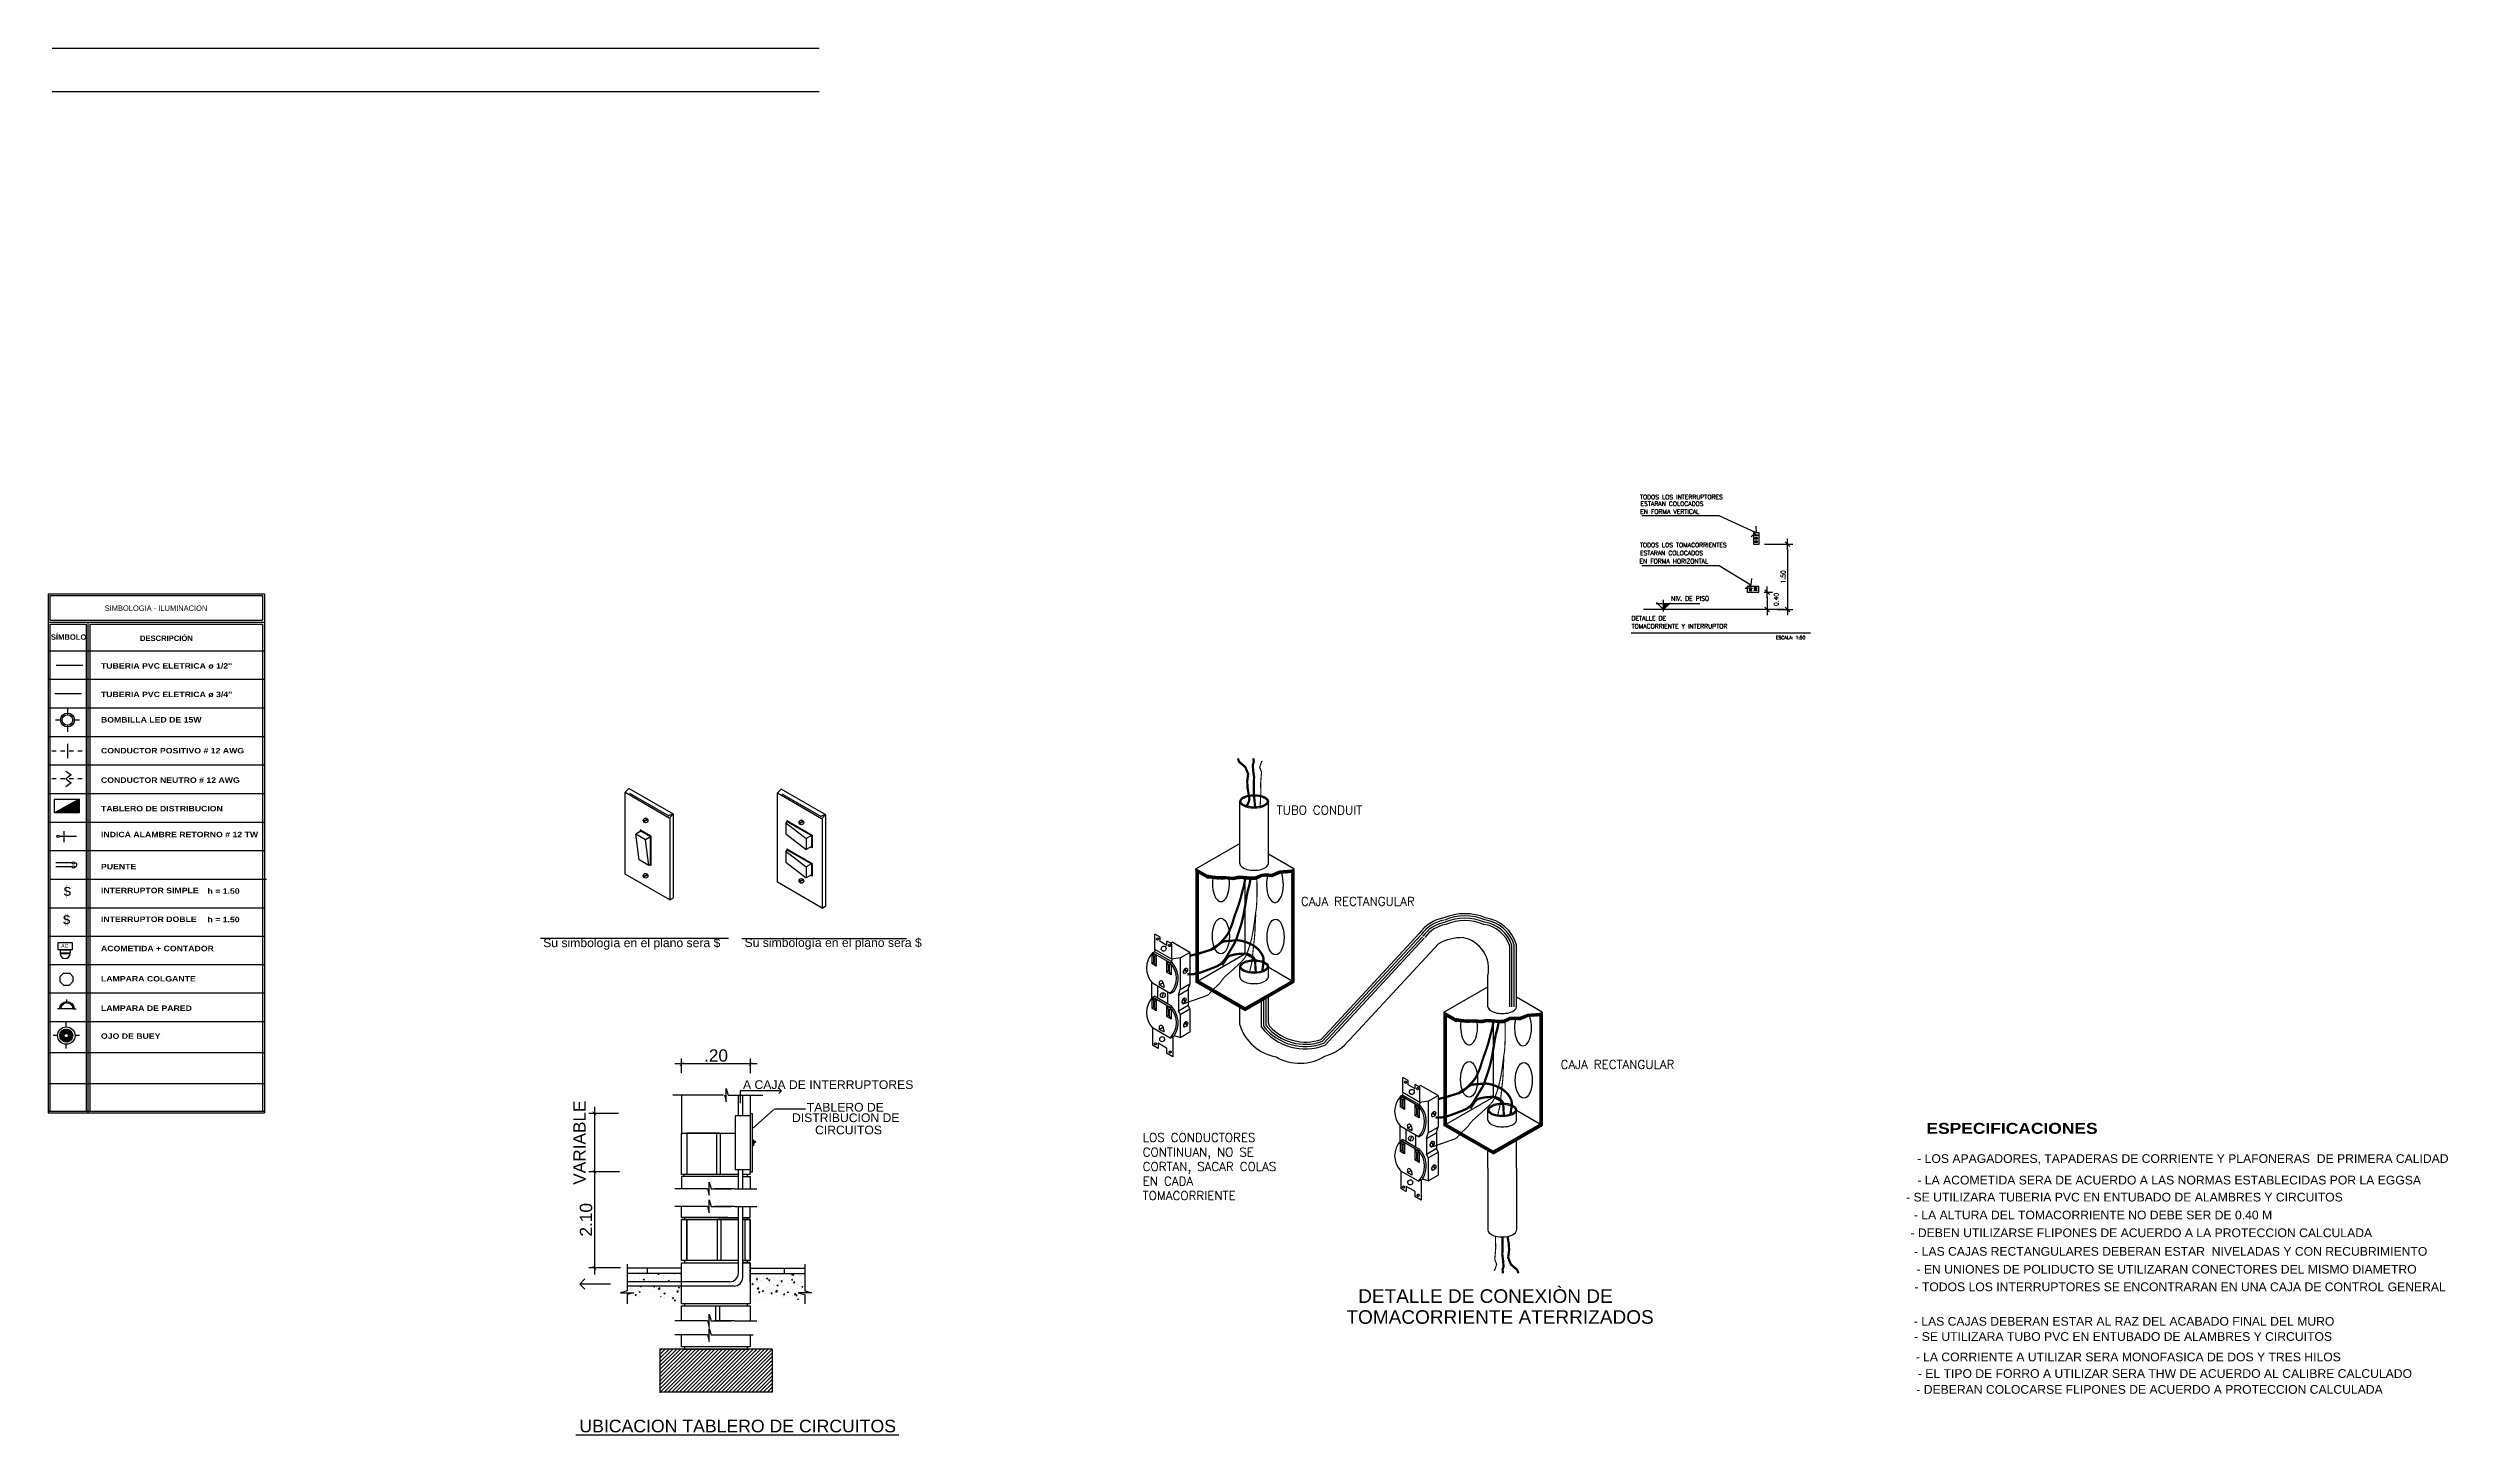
# Model space of a CAD drawing. Header units: inches. Extents: x -9 to 337, y -247 to 209.
# Drawn here: x 77.3 to 132.4, y -218.4 to -186.6 of the extents above; entities that cross this region are included whole.
import ezdxf
from ezdxf.enums import TextEntityAlignment as Align

# ---------------------------------------------------------------- set-up
doc = ezdxf.new("R2010")
doc.units = ezdxf.units.IN
doc.header["$MEASUREMENT"] = 0
doc.header["$PDMODE"] = 34
doc.linetypes.add('HIDDEN', pattern=[0.375, 0.25, -0.125])
for name, color, linetype in [('-EJES', 1, 'Continuous'), ('A_MUROS', 5, 'Continuous'), ('ACHURADO', 253, 'Continuous'), ('ARTEFACTOS ELECTRICOS', 2, 'Continuous'), ('BLOCK', 21, 'Continuous'), ('CABLE', 5, 'Continuous'), ('CAJA', 4, 'Continuous'), ('COTAS', 1, 'Continuous'), ('ejes y cotas', 5, 'Continuous'), ('ENTUBADO', 5, 'Continuous'), ('FUERZA', 7, 'Continuous'), ('ILUM FOCOS', 4, 'Continuous'), ('iluminacion', 2, 'Continuous'), ('labeltit', 3, 'Continuous'), ('LADRILLO', 21, 'Continuous'), ('OBJET-ELECTRIC', 2, 'Continuous'), ('PLANILLA', 7, 'Continuous'), ('SIMBOLOGIA', 7, 'Continuous'), ('texto', 6, 'Continuous'), ('TIERRA', 21, 'Continuous'), ('TITULOS', 9, 'Continuous'), ('TUBERIA', 3, 'Continuous'), ('ZAPATAS', 1, 'Continuous')]:
    doc.layers.add(name, color=color, linetype=linetype)
doc.layers.add('conducto', color=1, linetype='Continuous', lineweight=25)
doc.layers.add('lamina acana.', color=2, linetype='Continuous', lineweight=30)
doc.styles.add('ARIAL', font='arial.ttf', dxfattribs={"height": 0.14})
doc.styles.add('Ejes', font='', dxfattribs={"height": 0.5})
doc.styles.add('NT_50', font='romans.shx', dxfattribs={"height": 0.101})
doc.styles.add('SANSSERIFBOLD', font='sasb____.pfb', dxfattribs={"width": 1.5, "height": 1})
doc.styles.get("Standard").update_dxf_attribs({"font": 'arial.ttf'})
doc.styles.add('TITULO', font='', dxfattribs={"height": 1.2})
doc.styles.get('Ejes').set_extended_font_data('Arial Black')
doc.styles.get('TITULO').set_extended_font_data('Arial Black')
doc.dimstyles.new('DD_50 FLE', dxfattribs={"dimtxt": 0.101, "dimasz": 0.11, "dimexe": 0.12, "dimexo": 0.12, "dimgap": 0.05, "dimtad": 1, "dimzin": 0, "dimdsep": 46, "dimtxsty": 'NT_50', "dimblk": 'FLECHA', "dimcen": 0.12, "dimdle": 0.12, "dimclrt": 4, "dimaunit": 1, "dimadec": 4, "dimazin": 0, "dimtfac": 1, "dimtofl": 0, "dimtmove": 2, "dimatfit": 3, "dimldrblk": 'FLECHA', "dimfxl": 1, "dimtolj": 1, "dimtzin": 0, "dimarcsym": 0})
doc.dimstyles.new('DD_50 G', dxfattribs={"dimtxt": 0.101, "dimasz": 0.11, "dimexe": 0.12, "dimexo": 0.12, "dimgap": 0.05, "dimtad": 1, "dimzin": 0, "dimdsep": 46, "dimtxsty": 'NT_50', "dimblk": 'COT2', "dimcen": 0, "dimdle": 0.12, "dimclrt": 4, "dimadec": 0, "dimazin": 0, "dimtfac": 1, "dimtofl": 0, "dimtmove": 2, "dimatfit": 3, "dimldrblk": 'COT2', "dimfxl": 1, "dimtolj": 1, "dimtzin": 0, "dimarcsym": 0})

msp = doc.modelspace()

# ---------------------------------------------------------------- texts
at = {"color": 2, "insert": (77.574, -207.136), "char_height": 0.0875, "attachment_point": 1}
msp.add_mtext('AC', dxfattribs=at)
at = {"layer": 'FUERZA', "color": 3, "width": 0.9}
msp.add_text('SIMBOLOGIA - ILUMINACION', height=0.125, dxfattribs=at).set_placement((78.576, -199.487))
at = {"layer": 'iluminacion', "color": 2, "style": 'ARIAL'}
for p in [(77.628, -206.027), (77.61, -206.677)]:
    msp.add_text('s', height=0.262, dxfattribs=at).set_placement(p)
at = {"layer": 'PLANILLA', "color": 5, "style": 'SANSSERIFBOLD'}
for s, p in [('SÍMBOLO', (77.34, -200.15)), ('DESCRIPCIÓN', (79.386, -200.178))]:
    msp.add_text(s, height=0.125, dxfattribs=at).set_placement(p)
at = {"layer": 'PLANILLA', "color": 2, "ltscale": 2, "style": 'TITULO'}
for s, p in [('TUBERIA PVC ELETRICA ø 1/2"', (78.49, -200.812)), ('TUBERIA PVC ELETRICA ø 3/4"', (78.49, -201.466)), ('BOMBILLA LED DE 15W', (78.49, -202.05)), ('CONDUCTOR POSITIVO # 12 AWG', (78.49, -202.759)), ('CONDUCTOR NEUTRO # 12 AWG', (78.49, -203.435)), ('TABLERO DE DISTRIBUCION', (78.49, -204.089)), ('INDICA ALAMBRE RETORNO # 12 TW', (78.49, -204.684)), ('PUENTE', (78.49, -205.421)), ('INTERRUPTOR SIMPLE', (78.49, -205.969)), ('h = 1.50', (80.935, -205.982)), ('INTERRUPTOR DOBLE', (78.49, -206.63)), ('h = 1.50', (80.935, -206.636)), ('ACOMETIDA + CONTADOR', (78.49, -207.301)), ('LAMPARA COLGANTE', (78.49, -207.996)), ('LAMPARA DE PARED', (78.49, -208.672)), ('OJO DE BUEY', (78.49, -209.313))]:
    msp.add_text(s, height=0.125, dxfattribs=at).set_placement(p)
at = {"layer": 'SIMBOLOGIA', "color": 2, "style": 'Ejes'}
msp.add_text('ESPECIFICACIONES', height=0.25, dxfattribs=at).set_placement((120.41, -211.494))
at = {"layer": 'texto', "color": 2}
for s, height, style, p in [('TODOS LOS INTERRUPTORES ', 0.101, 'NT_50', (113.831, -196.922)), ('EN FORMA VERTICAL', 0.101, 'NT_50', (113.838, -197.256)), ('ESTARAN COLOCADOS ', 0.101, 'NT_50', (113.845, -197.077)), ('TODOS LOS TOMACORRIENTES', 0.101, 'NT_50', (113.829, -198.025)), ('EN FORMA HORIZONTAL', 0.101, 'NT_50', (113.822, -198.395)), ('ESTARAN COLOCADOS ', 0.101, 'NT_50', (113.835, -198.209)), ('ESCALA: 1:50', 0.07575, 'NT_50', (116.952, -200.137)), ('Su simbología en el plano sera $', 0.2, 'ARIAL', (88.645, -207.208)), ('Su simbología en el plano sera $', 0.2, 'ARIAL', (93.269, -207.203)), (' A CAJA DE INTERRUPTORES', 0.2, 'ARIAL', (93.156, -210.465)), ('DISTRIBUCION DE', 0.2, 'ARIAL', (94.359, -211.225)), ('TABLERO DE', 0.2, 'ARIAL', (94.699, -210.984)), ('CIRCUITOS', 0.2, 'ARIAL', (94.888, -211.506))]:
    msp.add_text(s, height=height, dxfattribs=dict(at, style=style)).set_placement(p)
at = {"layer": 'texto'}
for s, height, style, p in [('TOMACORRIENTE Y INTERRUPTOR', 0.101, 'NT_50', (113.639, -199.889)), ('DETALLE DE', 0.101, 'NT_50', (113.639, -199.705)), ('DETALLE DE CONEXIÒN DE ', 0.31245, 'ARIAL', (107.361, -215.377)), ('TOMACORRIENTE ATERRIZADOS', 0.31245, 'ARIAL', (107.091, -215.857))]:
    msp.add_text(s, height=height, dxfattribs=dict(at, style=style)).set_placement(p)
at = {"layer": 'texto', "color": 1, "style": 'ARIAL'}
for s, p in [('- LOS APAGADORES, TAPADERAS DE CORRIENTE Y PLAFONERAS  DE PRIMERA CALIDAD', (126.3, -212.163)), ('- LA ACOMETIDA SERA DE ACUERDO A LAS NORMAS ESTABLECIDAS POR LA EGGSA', (125.985, -212.657)), ('- SE UTILIZARA TUBERIA PVC EN ENTUBADO DE ALAMBRES Y CIRCUITOS', (124.957, -213.048)), ('- LA ALTURA DEL TOMACORRIENTE NO DEBE SER DE 0.40 M', (124.236, -213.458)), ('- DEBEN UTILIZARSE FLIPONES DE ACUERDO A LA PROTECCION CALCULADA', (125.344, -213.867)), ('- LAS CAJAS RECTANGULARES DEBERAN ESTAR  NIVELADAS Y CON RECUBRIMIENTO', (126.022, -214.294)), (' - TODOS LOS INTERRUPTORES SE ENCONTRARAN EN UNA CAJA DE CONTROL GENERAL', (126.197, -215.108)), ('- EN UNIONES DE POLIDUCTO SE UTILIZARAN CONECTORES DEL MISMO DIAMETRO', (125.924, -214.704)), ('- LAS CAJAS DEBERAN ESTAR AL RAZ DEL ACABADO FINAL DEL MURO', (124.95, -215.9)), ('- SE UTILIZARA TUBO PVC EN ENTUBADO DE ALAMBRES Y CIRCUITOS', (124.928, -216.249)), ('- LA CORRIENTE A UTILIZAR SERA MONOFASICA DE DOS Y TRES HILOS', (125.045, -216.718)), ('- EL TIPO DE FORRO A UTILIZAR SERA THW DE ACUERDO AL CALIBRE CALCULADO', (125.888, -217.099)), ('- DEBERAN COLOCARSE FLIPONES DE ACUERDO A PROTECCION CALCULADA', (125.533, -217.464))]:
    msp.add_text(s, height=0.2, dxfattribs=at).set_placement(p, align=Align.CENTER)
at = {"layer": 'texto', "color": 2, "char_height": 0.2, "width": 3.55029, "attachment_point": 1, "style": 'ARIAL'}
for s, insert in [('\\Fromans.shx;TUBO CONDUIT', (105.489, -203.961)), ('\\Fromans.shx;CAJA RECTANGULAR', (106.045, -206.057)), ('\\Fromans.shx;CAJA RECTANGULAR', (112.009, -209.802)), ('\\Fromans.shx;LOS CONDUCTORES CONTINUAN, NO SE CORTAN, SACAR COLAS EN CADA TOMACORRIENTE', (102.412, -211.48))]:
    msp.add_mtext(s, dxfattribs=dict(at, insert=insert))
at = {"layer": 'TITULOS', "color": 3, "style": 'ARIAL'}
msp.add_text('UBICACION TABLERO DE CIRCUITOS', height=0.29, dxfattribs=at).set_placement((89.477, -218.349))
at = {"layer": 'TUBERIA', "color": 3, "insert": (92.614, -209.698), "char_height": 0.2834, "attachment_point": 5, "style": 'ARIAL'}
msp.add_mtext('.20', dxfattribs=at)
at = {"layer": 'TUBERIA', "color": 2, "insert": (89.477, -211.696), "char_height": 0.28339, "attachment_point": 5, "rotation": 90, "style": 'ARIAL'}
msp.add_mtext('\\A1;VARIABLE', dxfattribs=at)
at = {"layer": 'TUBERIA', "color": 3, "insert": (89.63, -213.468), "char_height": 0.2834, "attachment_point": 5, "rotation": 90, "style": 'ARIAL'}
msp.add_mtext('2.10', dxfattribs=at)

# ---------------------------------------------------------------- blocks, each defined once
blk = doc.blocks.new('rweerwe')
at = {"layer": 'iluminacion', "color": 4}
for p, q in [((-8441066.192, 2239911.041), (-8441066.192, 2239910.924)), ((-8441066.192, 2239910.971), (-8441066.192, 2239910.883)), ((-8441066.472, 2239910.761), (-8441066.354, 2239910.761)), ((-8441066.402, 2239910.761), (-8441066.313, 2239910.761)), ((-8441066.192, 2239910.64), (-8441066.192, 2239910.551)), ((-8441066.192, 2239910.599), (-8441066.192, 2239910.481)), ((-8441066.07, 2239910.761), (-8441065.982, 2239910.761)), ((-8441066.029, 2239910.761), (-8441065.912, 2239910.761))]:
    blk.add_line(p, q, dxfattribs=at)
at = {"layer": 'iluminacion', "color": 6}
for radius in [0.162, 0.122]:
    blk.add_circle((-8441066.192, 2239910.761), radius, dxfattribs=at)
blk = doc.blocks.new('NEUTRO')
at = {"layer": 'lamina acana.', "ltscale": 3.5}
for p, q in [((2164.912, -53.68), (2165.036, -53.768)), ((2165.036, -53.768), (2164.912, -53.864)), ((2164.912, -53.864), (2165.036, -53.952)), ((2165.036, -53.952), (2164.912, -54.048))]:
    blk.add_line(p, q, dxfattribs=at)
blk = doc.blocks.new('werwerrwew')
at = {"layer": '-EJES', "color": 2, "linetype": 'Continuous'}
for p, q in [((-8441024.303, 2239910.426), (-8441024.389, 2239910.426)), ((-8441024.142, 2239910.266), (-8441024.142, 2239910.18)), ((-8441023.982, 2239910.426), (-8441023.896, 2239910.426))]:
    blk.add_line(p, q, dxfattribs=at)
blk.add_arc((-8441024.142, 2239910.426), 0.192, 180, 0, dxfattribs=at)
at = {"layer": '-EJES', "color": 3, "linetype": 'Continuous'}
blk.add_arc((-8441024.142, 2239910.426), 0.16, 180, 0, dxfattribs=at)
at = {"layer": 'labeltit'}
blk.add_line((-8441023.982, 2239910.426), (-8441024.303, 2239910.426), dxfattribs=at)
blk = doc.blocks.new('LAMPARA')
h = blk.add_hatch()
h.set_pattern_fill('ANSI31', color=8, scale=0.14)
h.set_pattern_definition([(45, (-82.465871, -110.801601), (-0.0123743687, 0.0123743687), [])])
h.paths.add_polyline_path([(0.3, 0, 1), (-0.3, 0, 1)])
h.paths.add_polyline_path([(0.1, 0, -1), (-0.1, 0, -1)], flags=16)
at = {"color": 3}
for p, q in [((-0.4, 0), (-0.6, 0)), ((0, 0.4), (0, 0.6)), ((0.6, 0), (0.4, 0)), ((0, -0.6), (0, -0.4))]:
    blk.add_line(p, q, dxfattribs=at)
for radius in [0.4, 0.3, 0.3, 0.1]:
    blk.add_circle((0, 0), radius, dxfattribs=at)
blk = doc.blocks.new('erytgtr')
at = {"color": 2}
for p, q in [((-8441078.56, 2239920.28), (-8441079.13, 2239920.28)), ((-8441079.13, 2239920.25), (-8441078.56, 2239920.25)), ((-8441079.13, 2239920.06), (-8441079.13, 2239920.25)), ((-8441078.56, 2239920.06), (-8441079.13, 2239920.06)), ((-8441078.56, 2239920.25), (-8441078.56, 2239920.06))]:
    blk.add_line(p, q, dxfattribs=at)
blk.add_arc((-8441078.84, 2239920.28), 0.286, 0, 180, dxfattribs=at)
blk = doc.blocks.new('FLECHA')
blk.add_line((0, 0), (-1.16, 0))
at = {"color": 9, "linetype": 'ByBlock'}
for p, q in [((-0.62, 1.24), (0, 0)), ((0, 0), (-0.62, -1.24))]:
    blk.add_line(p, q, dxfattribs=at)
blk = doc.blocks.new('ENIV 50')
at = {"linetype": 'Continuous'}
blk.add_hatch(color=256, dxfattribs=at).paths.add_polyline_path([(0.141, 0.141), (0, 0.141), (0, 0)])
for p, q in [((-0.171, 0.141), (0.829, 0.141)), ((-0.16, 0.16), (0, 0)), ((0, -0.043), (0, 0.219)), ((0.157, 0.157), (0, 0))]:
    blk.add_line(p, q, dxfattribs=at)
at = {"color": 0, "style": 'NT_50', "flags": 4}
blk.add_attdef('ENIV_50', (0.175, 0.203), '', height=0.101, dxfattribs=at)
blk = doc.blocks.new('COT2')
blk.add_line((-1.164, 0), (1.164, 0))
at = {"color": 9, "linetype": 'ByBlock'}
blk.add_line((-0.5, -0.5), (0.5, 0.5), dxfattribs=at)
blk = doc.blocks.new('*D491')
at = {"layer": 'COTAS', "color": 0, "lineweight": -2, "transparency": 16777216}
for p, q in [((116.681, -199.055), (116.873, -199.055)), ((116.753, -199.165), (116.753, -199.345)), ((116.873, -199.455), (116.873, -199.455))]:
    blk.add_line(p, q, dxfattribs=at)
at = {"layer": 'DEFPOINTS', "color": 0, "transparency": 16777216}
for p in [(116.561, -199.055), (116.753, -199.455), (116.753, -199.455)]:
    blk.add_point(p, dxfattribs=at)
at = {"layer": 'COTAS', "color": 0, "lineweight": -2, "transparency": 16777216, "xscale": 0.11, "yscale": 0.11, "zscale": 0.11}
for p, rotation in [((116.753, -199.055), 90), ((116.753, -199.455), 270)]:
    blk.add_blockref('COT2', p, dxfattribs=dict(at, rotation=rotation))
at = {"layer": 'COTAS', "color": 4, "transparency": 16777216, "insert": (116.961, -199.224), "char_height": 0.101, "attachment_point": 5, "rotation": 90, "style": 'NT_50'}
blk.add_mtext('\\A1;0.40', dxfattribs=at)
blk = doc.blocks.new('*X487')
at = {"color": 0}
for p, q in [((58.7, 174.1), (59, 174.4)), ((58.8, 173.7), (59.4, 174.3)), ((58.8, 173.3), (59.7, 174.2)), ((58.9, 172.9), (60.1, 174.2)), ((58.9, 172.5), (60.5, 174.1)), ((59.2, 172.4), (60.8, 174)), ((59.5, 172.2), (61.2, 173.9)), ((59.8, 172), (61.6, 173.8)), ((60.1, 171.9), (62, 173.8)), ((60.3, 171.7), (62.3, 173.7)), ((60.6, 171.5), (62.7, 173.6)), ((60.9, 171.4), (61.1, 171.5)), ((61.4, 171.8), (63.1, 173.5)), ((61.7, 171.8), (63.4, 173.4)), ((62.1, 171.7), (63.8, 173.4)), ((62.5, 171.6), (64.2, 173.3)), ((62.9, 171.5), (64.6, 173.3)), ((63.2, 171.4), (65, 173.2)), ((63.6, 171.4), (65.4, 173.2)), ((64, 171.3), (65.6, 172.9)), ((64.4, 171.3), (65.5, 172.3)), ((64.8, 171.2), (65.4, 171.8)), ((65.2, 171.2), (65.3, 171.3)), ((65.3, 171.3), (67, 173)), ((65.4, 171.8), (66.6, 173)), ((65.5, 172.3), (66.2, 173.1)), ((65.6, 172.9), (65.8, 173.1)), ((65.6, 171.1), (67.4, 172.9)), ((66, 171.1), (67.8, 172.9)), ((66.4, 171), (68.2, 172.8)), ((66.8, 171), (68.6, 172.8)), ((67.2, 170.9), (69, 172.7)), ((67.6, 170.9), (69.4, 172.7)), ((68, 170.8), (69.8, 172.6)), ((68.4, 170.8), (70.3, 172.6)), ((68.8, 170.7), (70.7, 172.6)), ((69.2, 170.7), (71.2, 172.7)), ((69.6, 170.6), (71.6, 172.7)), ((70, 170.6), (72.1, 172.7)), ((70.5, 170.6), (72.6, 172.7)), ((71, 170.7), (73, 172.7)), ((71.4, 170.7), (73.5, 172.7)), ((71.9, 170.7), (74, 172.7)), ((72.4, 170.7), (74.4, 172.8)), ((72.8, 170.7), (74.9, 172.8)), ((73.3, 170.7), (75.3, 172.8)), ((73.7, 170.7), (75.8, 172.8)), ((74.2, 170.7), (76.3, 172.8)), ((74.7, 170.8), (76.7, 172.8)), ((75.1, 170.8), (77.1, 172.8)), ((75.6, 170.8), (77.6, 172.7)), ((76.1, 170.8), (78, 172.7)), ((76.5, 170.8), (78.4, 172.7)), ((77, 170.8), (78.8, 172.6)), ((77.4, 170.8), (79.2, 172.6)), ((77.8, 170.7), (79.4, 172.4)), ((78.2, 170.7), (79.5, 172)), ((78.6, 170.6), (79.6, 171.6)), ((79, 170.6), (79.6, 171.2)), ((79.4, 172.4), (79.6, 172.6)), ((79.4, 170.6), (79.7, 170.8)), ((79.5, 172), (80, 172.5)), ((79.6, 171.6), (80.4, 172.5)), ((79.6, 171.2), (80.8, 172.4)), ((79.7, 170.8), (81.3, 172.4)), ((79.8, 170.5), (81.7, 172.4)), ((80.2, 170.5), (82.1, 172.3)), ((80.6, 170.5), (82.5, 172.3)), ((81.1, 170.4), (82.9, 172.2)), ((81.5, 170.4), (83.3, 172.2)), ((81.9, 170.3), (83.9, 172.3)), ((82.3, 170.3), (84.4, 172.4)), ((82.7, 170.3), (85, 172.5)), ((83.1, 170.2), (85.6, 172.7)), ((83.5, 170.2), (86.1, 172.8)), ((84.1, 170.3), (86.7, 172.9)), ((84.7, 170.4), (87.3, 173)), ((85.2, 170.6), (87.8, 173.1)), ((85.8, 170.7), (88.4, 173.2)), ((86.4, 170.8), (88.8, 173.2)), ((86.9, 170.9), (89.2, 173.2)), ((87.5, 171), (89.6, 173.1)), ((88.1, 171.1), (90, 173.1)), ((88.6, 171.2), (90.5, 173.1)), ((89, 171.2), (90.9, 173)), ((89.4, 171.1), (91.3, 173)), ((89.8, 171.1), (91.7, 173)), ((90.3, 171.1), (92.1, 172.9)), ((90.7, 171.1), (92.5, 172.9)), ((91.1, 171), (93, 172.9)), ((91.5, 171), (93.4, 172.9)), ((91.9, 171), (93.8, 172.8)), ((92.3, 170.9), (94.2, 172.8)), ((92.8, 170.9), (94.6, 172.8)), ((93.2, 170.9), (95.1, 172.7)), ((93.6, 170.8), (95.5, 172.7)), ((94, 170.8), (95.9, 172.7)), ((94.4, 170.8), (96.3, 172.6)), ((94.9, 170.7), (96.7, 172.6)), ((95.3, 170.7), (97.1, 172.6)), ((95.7, 170.7), (97.6, 172.5)), ((96.1, 170.6), (98, 172.5)), ((96.5, 170.6), (98.4, 172.5)), ((96.9, 170.6), (98.8, 172.5)), ((97.4, 170.6), (99.2, 172.4)), ((97.8, 170.5), (99.7, 172.4)), ((98.2, 170.5), (100.1, 172.4)), ((98.6, 170.5), (100.6, 172.4)), ((99, 170.4), (101, 172.4)), ((99.5, 170.4), (101.5, 172.4)), ((99.9, 170.4), (101.9, 172.4)), ((100.4, 170.4), (102.4, 172.5)), ((100.8, 170.4), (103.1, 172.7)), ((101.3, 170.4), (103.8, 173)), ((101.7, 170.4), (104.5, 173.2)), ((102.2, 170.4), (105.2, 173.5)), ((102.6, 170.4), (106.1, 173.9)), ((103.3, 170.7), (107, 174.4)), ((104, 170.9), (107.9, 174.8)), ((104.7, 171.2), (108.5, 174.9)), ((105.4, 171.4), (109, 175)), ((106.1, 171.7), (109.5, 175)), ((107, 172.1), (110, 175.1)), ((107.9, 172.6), (110.4, 175.1)), ((108.7, 172.9), (110.9, 175.2)), ((109.2, 173), (111.4, 175.2)), ((109.7, 173), (111.9, 175.2)), ((110.2, 173.1), (112.4, 175.3)), ((110.7, 173.1), (112.8, 175.2)), ((111.2, 173.2), (113.2, 175.2)), ((111.7, 173.2), (113.7, 175.2)), ((112.2, 173.3), (114.1, 175.1)), ((112.6, 173.3), (114.5, 175.1)), ((113.1, 173.2), (114.9, 175.1)), ((113.5, 173.2), (115.3, 175)), ((113.9, 173.1), (115.7, 175)), ((114.3, 173.1), (116.1, 175)), ((114.7, 173.1), (116.5, 174.9)), ((115.1, 173), (117, 174.9)), ((115.5, 173), (117.6, 175.1)), ((115.9, 173), (118.4, 175.4)), ((116.4, 172.9), (119.2, 175.7)), ((116.8, 172.9), (119.9, 176)), ((117.2, 172.9), (120.7, 176.4)), ((117.8, 173), (121.4, 176.7)), ((118.5, 173.3), (122.2, 177)), ((119.3, 173.6), (123, 177.3)), ((120.1, 173.9), (123.7, 177.6)), ((120.8, 174.3), (124.3, 177.8)), ((121.6, 174.6), (124.8, 177.8)), ((122.3, 174.9), (125.3, 177.8)), ((123.1, 175.2), (125.8, 177.9)), ((123.9, 175.5), (126.3, 177.9)), ((124.6, 175.8), (126.8, 177.9)), ((125.1, 175.8), (127.2, 178)), ((125.6, 175.9), (127.7, 178)), ((126, 175.9), (128.2, 178)), ((126.5, 175.9), (128.7, 178.1)), ((127, 176), (129.2, 178.1)), ((127.5, 176), (129.7, 178.2)), ((128, 176), (130.1, 178.2)), ((128.5, 176.1), (130.6, 178.2)), ((128.9, 176.1), (131.1, 178.3)), ((129.4, 176.1), (131.6, 178.3)), ((129.9, 176.2), (132.1, 178.3)), ((130.4, 176.2), (132.6, 178.4)), ((130.9, 176.2), (133, 178.4)), ((131.4, 176.3), (133.5, 178.4)), ((131.9, 176.3), (134, 178.5)), ((132.3, 176.3), (134.5, 178.5)), ((132.8, 176.4), (135.3, 178.8)), ((133.3, 176.4), (136.3, 179.4)), ((133.8, 176.4), (136.9, 179.6)), ((134.3, 176.5), (136.9, 179.1)), ((134.8, 176.5), (136.9, 178.7)), ((134.9, 176.2), (136.9, 178.2)), ((134.9, 175.8), (136.9, 177.8)), ((134.9, 175.3), (136.9, 177.3)), ((134.9, 174.9), (136.9, 176.9)), ((134.9, 174.4), (136.9, 176.4)), ((134.9, 174), (136.9, 176)), ((134.9, 173.5), (136.9, 175.5)), ((134.9, 173.1), (136.9, 175.1)), ((134.9, 172.7), (136.9, 174.7)), ((134.9, 172.2), (136.9, 174.2)), ((134.9, 171.8), (136.9, 173.8)), ((134.9, 171.3), (136.9, 173.3)), ((134.9, 170.9), (136.9, 172.9)), ((134.9, 170.4), (136.9, 172.4)), ((134.9, 170), (136.9, 172)), ((134.9, 169.5), (136.9, 171.5)), ((134.9, 169.1), (136.9, 171.1)), ((134.9, 168.6), (136.9, 170.6)), ((134.9, 168.2), (136.9, 170.2)), ((134.9, 167.7), (136.9, 169.7)), ((134.9, 167.3), (136.9, 169.3)), ((134.9, 166.8), (136.9, 168.8)), ((134.9, 166.4), (136.9, 168.4)), ((134.9, 165.9), (136.9, 167.9)), ((134.9, 165.5), (136.9, 167.5)), ((134.9, 165), (136.9, 167)), ((134.9, 164.6), (136.9, 166.6)), ((134.9, 164.1), (136.9, 166.1)), ((134.9, 163.7), (136.9, 165.7)), ((134.9, 163.2), (136.9, 165.2)), ((134.9, 162.8), (136.9, 164.8)), ((134.9, 162.3), (136.9, 164.3)), ((134.9, 161.9), (136.9, 163.9)), ((134.9, 161.4), (136.9, 163.4)), ((134.9, 161), (136.9, 163)), ((134.9, 160.5), (136.9, 162.5)), ((134.9, 160.1), (136.9, 162.1)), ((134.9, 159.6), (136.9, 161.6)), ((134.9, 159.2), (136.9, 161.2)), ((134.9, 158.7), (136.9, 160.7)), ((134.9, 158.3), (136.9, 160.3)), ((134.9, 157.8), (136.9, 159.8)), ((134.9, 157.4), (136.9, 159.4)), ((134.9, 156.9), (136.9, 158.9)), ((134.9, 156.5), (136.9, 158.5)), ((134.9, 156), (136.9, 158)), ((134.9, 155.6), (136.9, 157.6)), ((134.9, 155.1), (136.9, 157.1)), ((134.9, 154.7), (136.9, 156.7)), ((134.9, 154.2), (136.9, 156.2)), ((134.9, 153.8), (136.9, 155.8)), ((134.9, 153.3), (136.9, 155.3)), ((134.9, 152.9), (136.9, 154.9)), ((134.9, 152.4), (136.9, 154.4)), ((134.9, 152), (136.9, 154)), ((134.9, 151.5), (136.9, 153.5)), ((134.9, 151.1), (136.9, 153.1)), ((134.9, 150.6), (136.9, 152.6)), ((134.9, 150.2), (136.9, 152.2)), ((134.9, 149.8), (136.9, 151.8)), ((134.9, 149.3), (136.9, 151.3)), ((134.9, 148.9), (136.9, 150.9)), ((134.9, 148.4), (136.9, 150.4)), ((134.9, 148), (136.9, 150)), ((134.9, 147.5), (136.9, 149.5)), ((134.9, 147.1), (136.9, 149.1)), ((134.9, 146.6), (136.9, 148.6)), ((134.9, 146.2), (136.9, 148.2)), ((134.9, 145.7), (136.9, 147.7)), ((134.9, 145.3), (136.9, 147.3)), ((134.9, 144.8), (136.9, 146.8)), ((134.9, 144.4), (136.9, 146.4)), ((134.9, 143.9), (136.9, 145.9)), ((134.9, 143.5), (136.9, 145.5)), ((134.9, 143), (136.9, 145)), ((134.9, 142.6), (136.9, 144.6)), ((134.9, 142.1), (136.9, 144.1)), ((134.9, 141.7), (136.9, 143.7)), ((134.9, 141.2), (136.9, 143.2)), ((134.9, 140.8), (136.9, 142.8)), ((134.9, 140.3), (136.9, 142.3)), ((134.9, 139.9), (136.9, 141.9)), ((134.9, 139.4), (136.9, 141.4)), ((134.9, 139), (136.9, 141)), ((134.9, 138.5), (136.9, 140.5)), ((134.9, 138.1), (136.9, 140.1)), ((134.9, 137.6), (136.9, 139.6)), ((134.9, 137.2), (136.9, 139.2)), ((134.9, 136.7), (136.9, 138.7)), ((134.9, 136.3), (136.9, 138.3)), ((134.9, 135.8), (136.9, 137.8)), ((134.9, 135.4), (136.9, 137.4)), ((134.9, 134.9), (136.9, 136.9)), ((134.9, 134.5), (136.9, 136.5)), ((134.9, 134), (136.9, 136)), ((134.9, 133.6), (136.9, 135.6)), ((134.9, 133.1), (136.9, 135.1)), ((134.9, 132.7), (136.9, 134.7)), ((134.9, 132.2), (136.9, 134.2)), ((134.9, 131.8), (136.9, 133.8)), ((134.9, 131.3), (136.9, 133.3)), ((134.9, 130.9), (136.9, 132.9)), ((134.9, 130.4), (136.9, 132.4)), ((134.9, 130), (136.9, 132)), ((134.9, 129.5), (136.9, 131.5)), ((134.9, 129.1), (136.9, 131.1)), ((134.9, 128.6), (136.9, 130.6)), ((134.9, 128.2), (136.9, 130.2)), ((134.9, 127.7), (136.9, 129.7)), ((134.9, 127.3), (136.9, 129.3)), ((134.9, 126.9), (136.9, 128.9)), ((134.9, 126.4), (136.9, 128.4)), ((134.9, 126), (136.9, 128)), ((134.9, 125.5), (136.9, 127.5)), ((134.9, 125.1), (136.9, 127.1)), ((134.9, 124.6), (136.9, 126.6)), ((134.9, 124.2), (136.9, 126.2)), ((134.9, 123.7), (136.9, 125.7)), ((134.9, 123.3), (136.9, 125.3)), ((134.9, 122.8), (136.9, 124.8)), ((134.9, 122.4), (136.9, 124.4)), ((134.9, 121.9), (136.9, 123.9)), ((134.9, 121.5), (136.9, 123.5)), ((134.9, 121), (136.9, 123)), ((134.9, 120.6), (136.9, 122.6)), ((134.9, 120.1), (136.9, 122.1)), ((134.9, 119.7), (136.9, 121.7)), ((134.9, 119.2), (136.9, 121.2)), ((134.9, 118.8), (136.9, 120.8)), ((134.9, 118.3), (136.9, 120.3)), ((134.9, 117.9), (136.9, 119.9)), ((134.9, 117.4), (136.9, 119.4)), ((134.9, 117), (136.9, 119)), ((134.9, 116.5), (136.9, 118.5)), ((134.9, 116.1), (136.9, 118.1)), ((134.9, 115.6), (136.9, 117.6)), ((134.9, 115.2), (136.9, 117.2)), ((134.9, 114.7), (136.9, 116.7)), ((134.9, 114.3), (136.9, 116.3)), ((134.9, 113.8), (136.9, 115.8)), ((134.9, 113.4), (136.9, 115.4)), ((134.9, 112.9), (136.9, 114.9)), ((134.9, 112.5), (136.9, 114.5)), ((134.9, 112), (136.9, 114)), ((134.9, 111.6), (136.9, 113.6)), ((134.9, 111.1), (136.9, 113.1)), ((134.9, 110.7), (136.9, 112.7)), ((134.9, 110.2), (136.9, 112.2)), ((134.9, 109.8), (136.9, 111.8)), ((134.9, 109.3), (136.9, 111.3)), ((134.9, 108.9), (136.9, 110.9)), ((134.9, 108.4), (136.9, 110.4)), ((134.9, 108), (136.9, 110)), ((134.9, 107.5), (136.9, 109.5)), ((134.9, 107.1), (136.9, 109.1)), ((134.9, 106.6), (136.9, 108.6)), ((134.9, 106.2), (136.9, 108.2)), ((134.9, 105.7), (136.9, 107.7)), ((134.9, 105.3), (136.9, 107.3)), ((134.9, 104.8), (136.9, 106.8)), ((134.9, 104.4), (136.9, 106.4)), ((134.9, 104), (136.9, 106)), ((134.9, 103.5), (136.9, 105.5)), ((134.9, 103.1), (136.9, 105.1)), ((134.9, 102.6), (136.9, 104.6)), ((134.9, 102.2), (136.9, 104.2)), ((134.9, 101.7), (136.9, 103.7)), ((134.9, 101.3), (136.9, 103.3)), ((134.9, 100.8), (136.9, 102.8)), ((134.9, 100.4), (136.9, 102.4)), ((134.9, 99.9), (136.9, 101.9)), ((134.9, 99.5), (136.9, 101.5)), ((134.9, 99), (136.9, 101)), ((134.9, 98.6), (136.9, 100.6)), ((134.9, 98.1), (136.9, 100.1)), ((134.9, 97.7), (136.9, 99.7)), ((134.9, 97.2), (136.9, 99.2)), ((134.9, 96.8), (136.9, 98.8)), ((134.9, 96.3), (136.9, 98.3)), ((134.9, 95.9), (136.9, 97.9)), ((134.9, 95.4), (136.9, 97.4)), ((134.9, 95), (136.9, 97)), ((134.9, 94.5), (136.9, 96.5)), ((134.9, 94.1), (136.9, 96.1)), ((134.9, 93.6), (136.9, 95.6)), ((134.9, 93.2), (136.9, 95.2)), ((134.9, 92.7), (136.9, 94.7)), ((134.9, 92.3), (136.9, 94.3)), ((134.9, 91.8), (136.9, 93.8)), ((134.9, 91.4), (136.9, 93.4)), ((134.9, 90.9), (136.9, 92.9)), ((134.9, 90.5), (136.9, 92.5)), ((134.9, 90), (136.9, 92)), ((134.9, 89.6), (136.9, 91.6)), ((134.9, 89.1), (136.9, 91.1)), ((134.9, 88.7), (136.9, 90.7)), ((134.9, 88.2), (136.9, 90.2)), ((134.9, 87.8), (136.9, 89.8)), ((134.9, 87.3), (136.9, 89.3)), ((134.9, 86.9), (136.9, 88.9)), ((134.9, 86.4), (136.9, 88.4)), ((134.9, 86), (136.9, 88)), ((134.9, 85.5), (136.9, 87.5)), ((134.9, 85.1), (136.9, 87.1)), ((134.9, 84.6), (136.9, 86.6)), ((134.9, 84.2), (136.9, 86.2)), ((134.9, 83.7), (136.9, 85.7)), ((134.9, 83.3), (136.9, 85.3)), ((134.9, 82.8), (136.9, 84.8)), ((50.5, 79.7), (51, 80.2)), ((50.8, 79.5), (52, 80.8)), ((51.1, 79.4), (52.5, 80.8)), ((51.4, 79.2), (52.8, 80.7)), ((51.6, 79), (53.1, 80.5)), ((51.9, 78.9), (53.4, 80.3)), ((52.2, 78.7), (53.7, 80.2)), ((52.5, 78.5), (54, 80)), ((52.8, 78.4), (54.2, 79.8)), ((53.1, 78.2), (54.5, 79.7)), ((53.3, 78), (54.8, 79.5)), ((53.6, 77.9), (55.1, 79.3)), ((53.9, 77.7), (55.4, 79.2)), ((54.2, 77.6), (55.7, 79)), ((54.5, 77.4), (56, 78.9)), ((54.8, 77.2), (56.2, 78.7)), ((55.1, 77.1), (56.5, 78.5)), ((55.3, 76.9), (56.8, 78.4)), ((55.6, 76.7), (57.1, 78.2)), ((55.9, 76.6), (57.4, 78)), ((56.2, 76.4), (57.7, 77.9)), ((56.5, 76.2), (57.9, 77.7)), ((56.8, 76.1), (58.2, 77.5)), ((57, 75.9), (58.5, 77.4)), ((57.3, 75.7), (58.8, 77.2)), ((57.6, 75.6), (59.1, 77)), ((57.9, 75.4), (59.4, 76.9)), ((58.2, 75.2), (59.7, 76.7)), ((58.5, 75.1), (59.9, 76.5)), ((58.8, 74.9), (60.2, 76.4)), ((59, 74.8), (60.5, 76.2)), ((59.3, 74.6), (60.8, 76.1)), ((59.6, 74.4), (61.1, 75.9)), ((59.9, 74.3), (61.4, 75.7)), ((60.2, 74.1), (61.6, 75.6)), ((60.5, 73.9), (61.9, 75.4)), ((60.7, 73.8), (62.2, 75.2)), ((61, 73.6), (62.5, 75.1)), ((61.3, 73.4), (62.8, 74.9)), ((61.6, 73.3), (63.1, 74.7)), ((61.9, 73.1), (63.4, 74.6)), ((62.2, 72.9), (63.6, 74.4)), ((62.5, 72.8), (63.9, 74.2)), ((62.7, 72.6), (64.2, 74.1)), ((63, 72.5), (64.5, 73.9)), ((63.3, 72.3), (64.8, 73.8)), ((63.6, 72.1), (65.1, 73.6)), ((63.9, 72), (65.3, 73.4)), ((64.2, 71.8), (65.6, 73.3)), ((64.4, 71.6), (65.9, 73.1)), ((64.7, 71.5), (66.2, 72.9)), ((65, 71.3), (66.5, 72.8)), ((65.3, 71.1), (66.8, 72.6)), ((65.6, 71), (67.1, 72.4)), ((65.9, 70.8), (67.3, 72.3)), ((66.2, 70.6), (67.6, 72.1)), ((66.4, 70.5), (67.9, 71.9)), ((66.7, 70.3), (68.2, 71.8)), ((67, 70.2), (68.5, 71.6)), ((67.3, 70), (68.8, 71.5)), ((67.6, 69.8), (69, 71.3)), ((67.9, 69.7), (69.3, 71.1)), ((68.2, 69.5), (69.6, 71)), ((68.4, 69.3), (69.9, 70.8)), ((68.7, 69.2), (70.2, 70.6)), ((69, 69), (70.5, 70.5)), ((69.3, 68.8), (70.8, 70.3)), ((69.6, 68.7), (71, 70.1)), ((69.9, 68.5), (71.3, 70)), ((70.1, 68.3), (71.6, 69.8)), ((70.4, 68.2), (71.9, 69.6)), ((70.7, 68), (72.2, 69.5)), ((71, 67.9), (72.5, 69.3)), ((71.3, 67.7), (72.7, 69.2)), ((71.6, 67.5), (73, 69)), ((71.9, 67.4), (73.3, 68.8)), ((72.1, 67.2), (73.6, 68.7)), ((72.4, 67), (73.9, 68.5)), ((72.7, 66.9), (74.2, 68.3)), ((73, 66.7), (74.5, 68.2)), ((73.3, 66.5), (74.7, 68)), ((73.6, 66.4), (75, 67.8)), ((73.8, 66.2), (75.3, 67.7)), ((74.1, 66), (75.6, 67.5)), ((74.4, 65.9), (75.9, 67.3)), ((74.7, 65.7), (76.2, 67.2)), ((75, 65.6), (76.4, 67)), ((75.3, 65.4), (76.7, 66.9)), ((75.6, 65.2), (77, 66.7)), ((75.8, 65.1), (77.3, 66.5)), ((76.1, 64.9), (77.6, 66.4)), ((76.4, 64.7), (77.9, 66.2)), ((76.7, 64.6), (78.2, 66)), ((77, 64.4), (78.4, 65.9)), ((77.3, 64.2), (78.7, 65.7)), ((77.5, 64.1), (79, 65.5)), ((77.8, 63.9), (79.3, 65.4)), ((78.1, 63.7), (79.6, 65.2)), ((78.4, 63.6), (79.9, 65)), ((78.7, 63.4), (80.1, 64.9)), ((79, 63.3), (80.4, 64.7)), ((79.3, 63.1), (80.7, 64.6)), ((79.5, 62.9), (81, 64.4)), ((79.8, 62.8), (81.3, 64.2)), ((80.1, 62.6), (81.6, 64.1)), ((80.4, 62.4), (81.9, 63.9)), ((80.7, 62.3), (82.1, 63.7)), ((81, 62.1), (82.4, 63.6)), ((99.5, 58.1), (104.9, 63.6)), ((100.5, 58.8), (106, 64.2)), ((101.6, 59.4), (107, 64.8)), ((102.6, 60), (108.1, 65.5)), ((103.7, 60.6), (109.2, 66.1)), ((104.8, 61.2), (110.2, 66.7)), ((105.8, 61.8), (111.3, 67.3)), ((106.9, 62.4), (112.4, 67.9)), ((108, 63.1), (113.4, 68.5)), ((109, 63.7), (114.5, 69.1)), ((110.1, 64.3), (115.5, 69.7)), ((111.1, 64.9), (116.6, 70.4)), ((112.2, 65.5), (117.7, 71)), ((113.3, 66.1), (118.7, 71.6)), ((114.3, 66.7), (119.8, 72.2)), ((115.4, 67.4), (120.9, 72.8)), ((116.5, 68), (121.9, 73.4)), ((117.5, 68.6), (123, 74)), ((118.6, 69.2), (124, 74.7)), ((119.6, 69.8), (125.1, 75.3)), ((120.7, 70.4), (126.2, 75.9)), ((121.8, 71), (127.2, 76.5)), ((122.8, 71.6), (128.3, 77.1)), ((123.9, 72.3), (129.4, 77.7)), ((125, 72.9), (130.4, 78.3)), ((126, 73.5), (131.5, 78.9)), ((127.1, 74.1), (132.5, 79.6)), ((128.1, 74.7), (133.6, 80.2)), ((129.2, 75.3), (134.7, 80.8)), ((130.3, 75.9), (135.1, 80.8)), ((131.3, 76.6), (135.4, 80.7)), ((132.4, 77.2), (135.7, 80.5)), ((133.5, 77.8), (136, 80.3)), ((134.5, 78.4), (136.3, 80.2)), ((134.9, 82.4), (136.9, 84.4)), ((134.9, 81.9), (136.9, 83.9)), ((134.9, 81.5), (136.9, 83.5)), ((134.9, 81.1), (136.9, 83.1)), ((135.1, 80.8), (136.9, 82.6)), ((135.4, 80.7), (136.9, 82.2)), ((135.6, 79), (136.6, 80)), ((135.7, 80.5), (136.9, 81.7)), ((136, 80.3), (136.9, 81.3)), ((136.3, 80.2), (136.9, 80.8)), ((136.6, 80), (136.9, 80.4)), ((136.6, 79.6), (136.9, 79.8)), ((136.9, 79.8), (136.9, 79.9)), ((81.2, 61.9), (82.7, 63.4)), ((81.5, 61.8), (83, 63.2)), ((81.8, 61.6), (83.3, 63.1)), ((82.1, 61.4), (83.6, 62.9)), ((82.4, 61.3), (83.8, 62.7)), ((82.7, 61.1), (84.1, 62.6)), ((83, 61), (84.4, 62.4)), ((83.2, 60.8), (84.7, 62.3)), ((83.5, 60.6), (85, 62.1)), ((83.8, 60.5), (85.3, 61.9)), ((84.1, 60.3), (85.6, 61.8)), ((84.4, 60.1), (85.8, 61.6)), ((84.7, 60), (86.1, 61.4)), ((84.9, 59.8), (86.4, 61.3)), ((85.2, 59.6), (86.7, 61.1)), ((85.5, 59.5), (87, 60.9)), ((85.8, 59.3), (87.3, 60.8)), ((86.1, 59.1), (87.5, 60.6)), ((86.4, 59), (87.8, 60.4)), ((86.7, 58.8), (88.1, 60.3)), ((86.9, 58.7), (88.4, 60.1)), ((87.2, 58.5), (88.7, 60)), ((87.5, 58.3), (89, 59.8)), ((87.8, 58.2), (89.3, 59.6)), ((88.1, 58), (89.5, 59.5)), ((88.4, 57.8), (89.8, 59.3)), ((88.6, 57.7), (90.1, 59.1)), ((88.9, 57.5), (90.4, 59)), ((89.2, 57.3), (90.7, 58.8)), ((89.5, 57.2), (91, 58.6)), ((89.8, 57), (91.2, 58.5)), ((90.1, 56.8), (91.5, 58.3)), ((90.4, 56.7), (91.8, 58.1)), ((90.6, 56.5), (92.1, 58)), ((90.9, 56.3), (92.4, 57.8)), ((91.2, 56.2), (92.7, 57.6)), ((91.5, 56), (93, 57.5)), ((91.8, 55.9), (93.2, 57.3)), ((92.1, 55.7), (93.5, 57.2)), ((92.3, 55.5), (93.6, 56.8)), ((92.6, 55.4), (93.6, 56.4)), ((92.9, 55.2), (93.6, 55.9)), ((93.2, 55), (93.6, 55.5)), ((93.5, 54.9), (93.6, 55)), ((93.6, 55), (98.5, 59.9)), ((93.6, 55.5), (97.5, 59.3)), ((93.6, 55.9), (96.4, 58.7)), ((93.6, 56.4), (95.4, 58.1)), ((93.6, 56.8), (94.3, 57.5)), ((94.1, 55.1), (99.6, 60.5)), ((95.2, 55.7), (100.7, 61.2)), ((96.3, 56.3), (101.7, 61.8)), ((97.3, 56.9), (102.8, 62.4)), ((98.4, 57.5), (103.9, 63))]:
    blk.add_line(p, q, dxfattribs=at)
blk = doc.blocks.new('*X488')
at = {"color": 0}
for p, q in [((277.7, 47.7), (278, 48)), ((277.8, 47.3), (278.4, 47.9)), ((277.8, 46.9), (278.7, 47.8)), ((277.9, 46.5), (279.1, 47.7)), ((277.9, 46.1), (279.5, 47.6)), ((278.2, 45.9), (279.8, 47.6)), ((278.5, 45.8), (280.2, 47.5)), ((278.8, 45.6), (280.6, 47.4)), ((279, 45.4), (280.9, 47.3)), ((279.3, 45.3), (281.3, 47.2)), ((279.6, 45.1), (281.7, 47.2)), ((279.9, 44.9), (280.1, 45.1)), ((280.4, 45.4), (282, 47.1)), ((280.7, 45.3), (282.4, 47)), ((281.1, 45.2), (282.8, 47)), ((281.5, 45.2), (283.2, 46.9)), ((281.8, 45.1), (283.6, 46.9)), ((282.2, 45), (284, 46.8)), ((282.6, 45), (284.4, 46.7)), ((283, 44.9), (284.6, 46.5)), ((283.4, 44.9), (284.5, 45.9)), ((283.8, 44.8), (284.4, 45.4)), ((284.2, 44.8), (284.3, 44.8)), ((284.3, 44.8), (286, 46.5)), ((284.4, 45.4), (285.6, 46.6)), ((284.5, 45.9), (285.2, 46.6)), ((284.6, 46.5), (284.8, 46.7)), ((284.6, 44.7), (286.4, 46.5)), ((285, 44.7), (286.8, 46.4)), ((285.4, 44.6), (287.2, 46.4)), ((285.8, 44.6), (287.6, 46.3)), ((286.2, 44.5), (288, 46.3)), ((286.6, 44.4), (288.4, 46.2)), ((287, 44.4), (288.8, 46.2)), ((287.4, 44.3), (289.2, 46.2)), ((287.8, 44.3), (289.7, 46.2)), ((288.2, 44.2), (290.2, 46.2)), ((288.6, 44.2), (290.6, 46.2)), ((289, 44.2), (291.1, 46.3)), ((289.5, 44.2), (291.6, 46.3)), ((290, 44.2), (292, 46.3)), ((290.4, 44.2), (292.5, 46.3)), ((290.9, 44.2), (292.9, 46.3)), ((291.3, 44.3), (293.4, 46.3)), ((291.8, 44.3), (293.9, 46.3)), ((292.3, 44.3), (294.3, 46.3)), ((292.7, 44.3), (294.8, 46.4)), ((293.2, 44.3), (295.3, 46.4)), ((293.7, 44.3), (295.7, 46.4)), ((294.1, 44.3), (296.1, 46.4)), ((294.6, 44.4), (296.5, 46.3)), ((295, 44.4), (297, 46.3)), ((295.5, 44.4), (297.4, 46.2)), ((295.9, 44.4), (297.8, 46.2)), ((296.4, 44.3), (298.2, 46.2)), ((296.8, 44.3), (298.4, 45.9)), ((297.2, 44.2), (298.5, 45.6)), ((297.6, 44.2), (298.5, 45.2)), ((298, 44.2), (298.6, 44.8)), ((298.4, 45.9), (298.6, 46.1)), ((298.4, 44.1), (298.7, 44.4)), ((298.5, 45.6), (299, 46.1)), ((298.5, 45.2), (299.4, 46)), ((298.6, 44.8), (299.8, 46)), ((298.7, 44.4), (300.2, 46)), ((298.8, 44.1), (300.7, 45.9)), ((299.2, 44.1), (301.1, 45.9)), ((299.6, 44), (301.5, 45.9)), ((300, 44), (301.9, 45.8)), ((300.5, 43.9), (302.3, 45.8)), ((300.9, 43.9), (302.8, 45.9)), ((301.3, 43.9), (303.4, 46)), ((301.7, 43.8), (304, 46.1)), ((302.1, 43.8), (304.5, 46.2)), ((302.5, 43.8), (305.1, 46.3)), ((303.1, 43.9), (305.7, 46.5)), ((303.7, 44), (306.2, 46.6)), ((304.2, 44.1), (306.8, 46.7)), ((304.8, 44.2), (307.4, 46.8)), ((305.4, 44.4), (307.8, 46.8)), ((305.9, 44.5), (308.2, 46.7)), ((306.5, 44.6), (308.6, 46.7)), ((307.1, 44.7), (309, 46.7)), ((307.6, 44.8), (309.4, 46.6)), ((308, 44.7), (309.9, 46.6)), ((308.4, 44.7), (310.3, 46.6)), ((308.8, 44.7), (310.7, 46.5)), ((309.2, 44.6), (311.1, 46.5)), ((309.7, 44.6), (311.5, 46.5)), ((310.1, 44.6), (311.9, 46.5)), ((310.5, 44.6), (312.4, 46.4)), ((310.9, 44.5), (312.8, 46.4)), ((311.3, 44.5), (313.2, 46.4)), ((311.8, 44.5), (313.6, 46.3)), ((312.2, 44.4), (314, 46.3)), ((312.6, 44.4), (314.5, 46.3)), ((313, 44.4), (314.9, 46.2)), ((313.4, 44.3), (315.3, 46.2)), ((313.8, 44.3), (315.7, 46.2)), ((314.3, 44.3), (316.1, 46.1)), ((314.7, 44.2), (316.5, 46.1)), ((315.1, 44.2), (317, 46.1)), ((315.5, 44.2), (317.4, 46.1)), ((315.9, 44.2), (317.8, 46)), ((316.4, 44.1), (318.2, 46)), ((316.8, 44.1), (318.7, 46)), ((317.2, 44.1), (319.1, 46)), ((317.6, 44), (319.6, 46)), ((318, 44), (320, 46)), ((318.5, 44), (320.5, 46)), ((318.9, 44), (320.9, 46)), ((319.4, 44), (321.4, 46)), ((319.8, 44), (322.1, 46.3)), ((320.2, 44), (322.8, 46.5)), ((320.7, 44), (323.5, 46.8)), ((321.1, 44), (324.2, 47)), ((321.6, 44), (325.1, 47.5)), ((322.3, 44.2), (326, 47.9)), ((323, 44.5), (326.9, 48.4)), ((323.7, 44.7), (327.5, 48.5)), ((324.4, 45), (327.9, 48.5)), ((325.1, 45.3), (328.4, 48.6)), ((326, 45.7), (328.9, 48.6)), ((326.9, 46.2), (329.4, 48.7)), ((327.7, 46.5), (329.9, 48.7)), ((328.2, 46.5), (330.4, 48.8)), ((328.7, 46.6), (330.9, 48.8)), ((329.2, 46.6), (331.4, 48.8)), ((329.7, 46.7), (331.8, 48.8)), ((330.2, 46.7), (332.2, 48.8)), ((330.7, 46.8), (332.6, 48.7)), ((331.2, 46.8), (333.1, 48.7)), ((331.6, 46.8), (333.5, 48.7)), ((332, 46.8), (333.9, 48.6)), ((332.4, 46.8), (334.3, 48.6)), ((332.9, 46.7), (334.7, 48.6)), ((333.3, 46.7), (335.1, 48.5)), ((333.7, 46.6), (335.5, 48.5)), ((334.1, 46.6), (335.9, 48.5)), ((334.5, 46.6), (336.6, 48.7)), ((334.9, 46.5), (337.4, 49)), ((335.3, 46.5), (338.1, 49.3)), ((335.8, 46.5), (338.9, 49.6)), ((336.2, 46.4), (339.7, 49.9)), ((336.8, 46.6), (340.4, 50.2)), ((337.5, 46.9), (341.2, 50.6)), ((338.3, 47.2), (342, 50.9)), ((339, 47.5), (342.7, 51.2)), ((339.8, 47.8), (343.3, 51.3)), ((340.6, 48.1), (343.8, 51.4)), ((341.3, 48.5), (344.3, 51.4)), ((342.1, 48.8), (344.8, 51.4)), ((342.9, 49.1), (345.3, 51.5)), ((343.6, 49.4), (345.7, 51.5)), ((344.1, 49.4), (346.2, 51.5)), ((344.6, 49.4), (346.7, 51.6)), ((345, 49.5), (347.2, 51.6)), ((345.5, 49.5), (347.7, 51.7)), ((346, 49.5), (348.2, 51.7)), ((346.5, 49.6), (348.6, 51.7)), ((347, 49.6), (349.1, 51.8)), ((347.5, 49.6), (349.6, 51.8)), ((347.9, 49.7), (350.1, 51.8)), ((348.4, 49.7), (350.6, 51.9)), ((348.9, 49.7), (351.1, 51.9)), ((349.4, 49.8), (351.5, 51.9)), ((349.9, 49.8), (352, 52)), ((350.4, 49.8), (352.5, 52)), ((350.8, 49.9), (353, 52)), ((351.3, 49.9), (353.5, 52.1)), ((351.8, 49.9), (354.3, 52.4)), ((352.3, 50), (355.3, 53)), ((352.8, 50), (355.9, 53.2)), ((353.3, 50), (355.9, 52.7)), ((353.7, 50.1), (355.9, 52.3)), ((353.9, 49.8), (355.9, 51.8)), ((353.9, 49.4), (355.9, 51.4)), ((353.9, 48.9), (355.9, 50.9)), ((353.9, 48.5), (355.9, 50.5)), ((353.9, 48), (355.9, 50)), ((353.9, 47.6), (355.9, 49.6)), ((353.9, 47.1), (355.9, 49.1)), ((353.9, 46.7), (355.9, 48.7)), ((353.9, 46.2), (355.9, 48.2)), ((353.9, 45.8), (355.9, 47.8)), ((353.9, 45.3), (355.9, 47.3)), ((353.9, 44.9), (355.9, 46.9)), ((353.9, 44.4), (355.9, 46.4)), ((353.9, 44), (355.9, 46)), ((353.9, 43.5), (355.9, 45.5)), ((353.9, 43.1), (355.9, 45.1)), ((353.9, 42.6), (355.9, 44.6)), ((353.9, 42.2), (355.9, 44.2)), ((353.9, 41.7), (355.9, 43.7)), ((353.9, 41.3), (355.9, 43.3)), ((353.9, 40.8), (355.9, 42.8)), ((353.9, 40.4), (355.9, 42.4)), ((353.9, 39.9), (355.9, 41.9)), ((353.9, 39.5), (355.9, 41.5)), ((353.9, 39), (355.9, 41)), ((353.9, 38.6), (355.9, 40.6)), ((353.9, 38.1), (355.9, 40.1)), ((353.9, 37.7), (355.9, 39.7)), ((353.9, 37.2), (355.9, 39.2)), ((353.9, 36.8), (355.9, 38.8)), ((353.9, 36.3), (355.9, 38.3)), ((353.9, 35.9), (355.9, 37.9)), ((353.9, 35.4), (355.9, 37.4)), ((353.9, 35), (355.9, 37)), ((353.9, 34.5), (355.9, 36.5)), ((353.9, 34.1), (355.9, 36.1)), ((353.9, 33.6), (355.9, 35.6)), ((353.9, 33.2), (355.9, 35.2)), ((353.9, 32.7), (355.9, 34.7)), ((353.9, 32.3), (355.9, 34.3)), ((353.9, 31.9), (355.9, 33.9)), ((353.9, 31.4), (355.9, 33.4)), ((353.9, 31), (355.9, 33)), ((353.9, 30.5), (355.9, 32.5)), ((353.9, 30.1), (355.9, 32.1)), ((353.9, 29.6), (355.9, 31.6)), ((353.9, 29.2), (355.9, 31.2)), ((353.9, 28.7), (355.9, 30.7)), ((353.9, 28.3), (355.9, 30.3)), ((353.9, 27.8), (355.9, 29.8)), ((353.9, 27.4), (355.9, 29.4)), ((353.9, 26.9), (355.9, 28.9)), ((353.9, 26.5), (355.9, 28.5)), ((353.9, 26), (355.9, 28)), ((353.9, 25.6), (355.9, 27.6)), ((353.9, 25.1), (355.9, 27.1)), ((353.9, 24.7), (355.9, 26.7)), ((353.9, 24.2), (355.9, 26.2)), ((353.9, 23.8), (355.9, 25.8)), ((353.9, 23.3), (355.9, 25.3)), ((353.9, 22.9), (355.9, 24.9)), ((353.9, 22.4), (355.9, 24.4)), ((353.9, 22), (355.9, 24)), ((353.9, 21.5), (355.9, 23.5)), ((353.9, 21.1), (355.9, 23.1)), ((353.9, 20.6), (355.9, 22.6)), ((353.9, 20.2), (355.9, 22.2)), ((353.9, 19.7), (355.9, 21.7)), ((353.9, 19.3), (355.9, 21.3)), ((353.9, 18.8), (355.9, 20.8)), ((353.9, 18.4), (355.9, 20.4)), ((353.9, 17.9), (355.9, 19.9)), ((353.9, 17.5), (355.9, 19.5)), ((353.9, 17), (355.9, 19)), ((353.9, 16.6), (355.9, 18.6)), ((353.9, 16.1), (355.9, 18.1)), ((353.9, 15.7), (355.9, 17.7)), ((353.9, 15.2), (355.9, 17.2)), ((353.9, 14.8), (355.9, 16.8)), ((353.9, 14.3), (355.9, 16.3)), ((353.9, 13.9), (355.9, 15.9)), ((353.9, 13.4), (355.9, 15.4)), ((353.9, 13), (355.9, 15)), ((353.9, 12.5), (355.9, 14.5)), ((353.9, 12.1), (355.9, 14.1)), ((353.9, 11.6), (355.9, 13.6)), ((353.9, 11.2), (355.9, 13.2)), ((353.9, 10.7), (355.9, 12.7)), ((353.9, 10.3), (355.9, 12.3)), ((353.9, 9.8), (355.9, 11.8)), ((353.9, 9.4), (355.9, 11.4)), ((353.9, 9), (355.9, 11)), ((353.9, 8.5), (355.9, 10.5)), ((353.9, 8.1), (355.9, 10.1)), ((353.9, 7.6), (355.9, 9.6)), ((353.9, 7.2), (355.9, 9.2)), ((353.9, 6.7), (355.9, 8.7)), ((353.9, 6.3), (355.9, 8.3)), ((353.9, 5.8), (355.9, 7.8)), ((353.9, 5.4), (355.9, 7.4)), ((353.9, 4.9), (355.9, 6.9)), ((353.9, 4.5), (355.9, 6.5)), ((353.9, 4), (355.9, 6)), ((353.9, 3.6), (355.9, 5.6)), ((353.9, 3.1), (355.9, 5.1)), ((353.9, 2.7), (355.9, 4.7)), ((353.9, 2.2), (355.9, 4.2)), ((353.9, 1.8), (355.9, 3.8)), ((353.9, 1.3), (355.9, 3.3)), ((353.9, 0.9), (355.9, 2.9)), ((353.9, 0.4), (355.9, 2.4)), ((353.9, 0), (355.9, 2)), ((353.9, -0.5), (355.9, 1.5)), ((353.9, -0.9), (355.9, 1.1)), ((353.9, -1.4), (355.9, 0.6)), ((353.9, -1.8), (355.9, 0.2)), ((353.9, -2.3), (355.9, -0.3)), ((353.9, -2.7), (355.9, -0.7)), ((353.9, -3.2), (355.9, -1.2)), ((353.9, -3.6), (355.9, -1.6)), ((353.9, -4.1), (355.9, -2.1)), ((353.9, -4.5), (355.9, -2.5)), ((353.9, -5), (355.9, -3)), ((353.9, -5.4), (355.9, -3.4)), ((353.9, -5.9), (355.9, -3.9)), ((353.9, -6.3), (355.9, -4.3)), ((353.9, -6.8), (355.9, -4.8)), ((353.9, -7.2), (355.9, -5.2)), ((353.9, -7.7), (355.9, -5.7)), ((353.9, -8.1), (355.9, -6.1)), ((353.9, -8.6), (355.9, -6.6)), ((353.9, -9), (355.9, -7)), ((353.9, -9.5), (355.9, -7.5)), ((353.9, -9.9), (355.9, -7.9)), ((353.9, -10.4), (355.9, -8.4)), ((353.9, -10.8), (355.9, -8.8)), ((353.9, -11.3), (355.9, -9.3)), ((353.9, -11.7), (355.9, -9.7)), ((353.9, -12.2), (355.9, -10.2)), ((353.9, -12.6), (355.9, -10.6)), ((353.9, -13.1), (355.9, -11.1)), ((353.9, -13.5), (355.9, -11.5)), ((353.9, -13.9), (355.9, -11.9)), ((353.9, -14.4), (355.9, -12.4)), ((353.9, -14.8), (355.9, -12.8)), ((353.9, -15.3), (355.9, -13.3)), ((353.9, -15.7), (355.9, -13.7)), ((353.9, -16.2), (355.9, -14.2)), ((353.9, -16.6), (355.9, -14.6)), ((353.9, -17.1), (355.9, -15.1)), ((353.9, -17.5), (355.9, -15.5)), ((353.9, -18), (355.9, -16)), ((353.9, -18.4), (355.9, -16.4)), ((353.9, -18.9), (355.9, -16.9)), ((353.9, -19.3), (355.9, -17.3)), ((353.9, -19.8), (355.9, -17.8)), ((353.9, -20.2), (355.9, -18.2)), ((353.9, -20.7), (355.9, -18.7)), ((353.9, -21.1), (355.9, -19.1)), ((353.9, -21.6), (355.9, -19.6)), ((353.9, -22), (355.9, -20)), ((353.9, -22.5), (355.9, -20.5)), ((353.9, -22.9), (355.9, -20.9)), ((353.9, -23.4), (355.9, -21.4)), ((353.9, -23.8), (355.9, -21.8)), ((353.9, -24.3), (355.9, -22.3)), ((353.9, -24.7), (355.9, -22.7)), ((353.9, -25.2), (355.9, -23.2)), ((353.9, -25.6), (355.9, -23.6)), ((353.9, -26.1), (355.9, -24.1)), ((353.9, -26.5), (355.9, -24.5)), ((353.9, -27), (355.9, -25)), ((353.9, -27.4), (355.9, -25.4)), ((353.9, -27.9), (355.9, -25.9)), ((353.9, -28.3), (355.9, -26.3)), ((353.9, -28.8), (355.9, -26.8)), ((353.9, -29.2), (355.9, -27.2)), ((353.9, -29.7), (355.9, -27.7)), ((353.9, -30.1), (355.9, -28.1)), ((353.9, -30.6), (355.9, -28.6)), ((353.9, -31), (355.9, -29)), ((353.9, -31.5), (355.9, -29.5)), ((353.9, -31.9), (355.9, -29.9)), ((353.9, -32.4), (355.9, -30.4)), ((353.9, -32.8), (355.9, -30.8)), ((353.9, -33.3), (355.9, -31.3)), ((353.9, -33.7), (355.9, -31.7)), ((353.9, -34.2), (355.9, -32.2)), ((353.9, -34.6), (355.9, -32.6)), ((353.9, -35.1), (355.9, -33.1)), ((353.9, -35.5), (355.9, -33.5)), ((353.9, -36), (355.9, -34)), ((353.9, -36.4), (355.9, -34.4)), ((353.9, -36.8), (355.9, -34.8)), ((353.9, -37.3), (355.9, -35.3)), ((353.9, -37.7), (355.9, -35.7)), ((353.9, -38.2), (355.9, -36.2)), ((353.9, -38.6), (355.9, -36.6)), ((353.9, -39.1), (355.9, -37.1)), ((353.9, -39.5), (355.9, -37.5)), ((353.9, -40), (355.9, -38)), ((353.9, -40.4), (355.9, -38.4)), ((353.9, -40.9), (355.9, -38.9)), ((353.9, -41.3), (355.9, -39.3)), ((353.9, -41.8), (355.9, -39.8)), ((353.9, -42.2), (355.9, -40.2)), ((353.9, -42.7), (355.9, -40.7)), ((353.9, -43.1), (355.9, -41.1)), ((353.9, -43.6), (355.9, -41.6)), ((353.9, -44), (355.9, -42)), ((269.5, -46.7), (270, -46.3)), ((269.8, -46.9), (271, -45.7)), ((270.1, -47.1), (271.5, -45.6)), ((270.3, -47.2), (271.8, -45.8)), ((270.6, -47.4), (272.1, -45.9)), ((270.9, -47.6), (272.4, -46.1)), ((271.2, -47.7), (272.7, -46.3)), ((271.5, -47.9), (272.9, -46.4)), ((271.8, -48.1), (273.2, -46.6)), ((272, -48.2), (273.5, -46.8)), ((272.3, -48.4), (273.8, -46.9)), ((272.6, -48.6), (274.1, -47.1)), ((272.9, -48.7), (274.4, -47.3)), ((273.2, -48.9), (274.7, -47.4)), ((273.5, -49), (274.9, -47.6)), ((273.8, -49.2), (275.2, -47.7)), ((274, -49.4), (275.5, -47.9)), ((274.3, -49.5), (275.8, -48.1)), ((274.6, -49.7), (276.1, -48.2)), ((274.9, -49.9), (276.4, -48.4)), ((275.2, -50), (276.6, -48.6)), ((275.5, -50.2), (276.9, -48.7)), ((275.8, -50.4), (277.2, -48.9)), ((276, -50.5), (277.5, -49.1)), ((276.3, -50.7), (277.8, -49.2)), ((276.6, -50.9), (278.1, -49.4)), ((276.9, -51), (278.4, -49.6)), ((277.2, -51.2), (278.6, -49.7)), ((277.5, -51.3), (278.9, -49.9)), ((277.7, -51.5), (279.2, -50)), ((278, -51.7), (279.5, -50.2)), ((278.3, -51.8), (279.8, -50.4)), ((278.6, -52), (280.1, -50.5)), ((278.9, -52.2), (280.3, -50.7)), ((279.2, -52.3), (280.6, -50.9)), ((279.5, -52.5), (280.9, -51)), ((279.7, -52.7), (281.2, -51.2)), ((280, -52.8), (281.5, -51.4)), ((280.3, -53), (281.8, -51.5)), ((280.6, -53.2), (282.1, -51.7)), ((280.9, -53.3), (282.3, -51.9)), ((281.2, -53.5), (282.6, -52)), ((281.4, -53.6), (282.9, -52.2)), ((281.7, -53.8), (283.2, -52.3)), ((282, -54), (283.5, -52.5)), ((282.3, -54.1), (283.8, -52.7)), ((282.6, -54.3), (284, -52.8)), ((282.9, -54.5), (284.3, -53)), ((283.2, -54.6), (284.6, -53.2)), ((283.4, -54.8), (284.9, -53.3)), ((283.7, -55), (285.2, -53.5)), ((284, -55.1), (285.5, -53.7)), ((284.3, -55.3), (285.8, -53.8)), ((284.6, -55.5), (286, -54)), ((284.9, -55.6), (286.3, -54.2)), ((285.1, -55.8), (286.6, -54.3)), ((285.4, -55.9), (286.9, -54.5)), ((285.7, -56.1), (287.2, -54.6)), ((286, -56.3), (287.5, -54.8)), ((286.3, -56.4), (287.7, -55)), ((286.6, -56.6), (288, -55.1)), ((286.9, -56.8), (288.3, -55.3)), ((287.1, -56.9), (288.6, -55.5)), ((287.4, -57.1), (288.9, -55.6)), ((287.7, -57.3), (289.2, -55.8)), ((288, -57.4), (289.5, -56)), ((288.3, -57.6), (289.7, -56.1)), ((288.6, -57.8), (290, -56.3)), ((288.8, -57.9), (290.3, -56.5)), ((289.1, -58.1), (290.6, -56.6)), ((289.4, -58.2), (290.9, -56.8)), ((289.7, -58.4), (291.2, -56.9)), ((290, -58.6), (291.4, -57.1)), ((290.3, -58.7), (291.7, -57.3)), ((290.6, -58.9), (292, -57.4)), ((290.8, -59.1), (292.3, -57.6)), ((291.1, -59.2), (292.6, -57.8)), ((291.4, -59.4), (292.9, -57.9)), ((291.7, -59.6), (293.2, -58.1)), ((292, -59.7), (293.4, -58.3)), ((292.3, -59.9), (293.7, -58.4)), ((292.5, -60.1), (294, -58.6)), ((292.8, -60.2), (294.3, -58.8)), ((293.1, -60.4), (294.6, -58.9)), ((293.4, -60.6), (294.9, -59.1)), ((293.7, -60.7), (295.1, -59.3)), ((294, -60.9), (295.4, -59.4)), ((294.3, -61), (295.7, -59.6)), ((294.5, -61.2), (296, -59.7)), ((294.8, -61.4), (296.3, -59.9)), ((295.1, -61.5), (296.6, -60.1)), ((295.4, -61.7), (296.9, -60.2)), ((295.7, -61.9), (297.1, -60.4)), ((296, -62), (297.4, -60.6)), ((296.2, -62.2), (297.7, -60.7)), ((296.5, -62.4), (298, -60.9)), ((296.8, -62.5), (298.3, -61.1)), ((297.1, -62.7), (298.6, -61.2)), ((297.4, -62.9), (298.8, -61.4)), ((297.7, -63), (299.1, -61.6)), ((298, -63.2), (299.4, -61.7)), ((298.2, -63.3), (299.7, -61.9)), ((298.5, -63.5), (300, -62)), ((298.8, -63.7), (300.3, -62.2)), ((299.1, -63.8), (300.6, -62.4)), ((299.4, -64), (300.8, -62.5)), ((299.7, -64.2), (301.1, -62.7)), ((299.9, -64.3), (301.4, -62.9)), ((300.2, -64.5), (301.7, -63)), ((300.5, -64.7), (302, -63.2)), ((300.8, -64.8), (302.3, -63.4)), ((301.1, -65), (302.5, -63.5)), ((317.4, -68.9), (322.8, -63.4)), ((318.4, -68.3), (323.9, -62.8)), ((319.5, -67.7), (325, -62.2)), ((320.6, -67.1), (326, -61.6)), ((321.6, -66.4), (327.1, -61)), ((322.7, -65.8), (328.2, -60.4)), ((323.8, -65.2), (329.2, -59.8)), ((324.8, -64.6), (330.3, -59.1)), ((325.9, -64), (331.3, -58.5)), ((326.9, -63.4), (332.4, -57.9)), ((328, -62.8), (333.5, -57.3)), ((329.1, -62.1), (334.5, -56.7)), ((330.1, -61.5), (335.6, -56.1)), ((331.2, -60.9), (336.7, -55.5)), ((332.3, -60.3), (337.7, -54.8)), ((333.3, -59.7), (338.8, -54.2)), ((334.4, -59.1), (339.8, -53.6)), ((335.4, -58.5), (340.9, -53)), ((336.5, -57.9), (342, -52.4)), ((337.6, -57.2), (343, -51.8)), ((338.6, -56.6), (344.1, -51.2)), ((339.7, -56), (345.2, -50.6)), ((340.8, -55.4), (346.2, -49.9)), ((341.8, -54.8), (347.3, -49.3)), ((342.9, -54.2), (348.3, -48.7)), ((343.9, -53.6), (349.4, -48.1)), ((345, -52.9), (350.5, -47.5)), ((346.1, -52.3), (351.5, -46.9)), ((347.1, -51.7), (352.6, -46.3)), ((348.2, -51.1), (353.7, -45.6)), ((349.3, -50.5), (354.1, -45.6)), ((350.3, -49.9), (354.4, -45.8)), ((351.4, -49.3), (354.7, -45.9)), ((352.4, -48.7), (355, -46.1)), ((353.5, -48), (355.3, -46.3)), ((353.9, -44.5), (355.9, -42.5)), ((353.9, -44.9), (355.9, -42.9)), ((353.9, -45.4), (355.9, -43.4)), ((354.1, -45.6), (355.9, -43.8)), ((354.4, -45.8), (355.9, -44.3)), ((354.6, -47.4), (355.6, -46.4)), ((354.7, -45.9), (355.9, -44.7)), ((355, -46.1), (355.9, -45.2)), ((355.3, -46.3), (355.9, -45.6)), ((355.6, -46.4), (355.9, -46.1)), ((355.6, -46.8), (355.8, -46.6)), ((355.8, -46.6), (355.9, -46.5)), ((301.4, -65.2), (302.8, -63.7)), ((301.7, -65.3), (303.1, -63.9)), ((301.9, -65.5), (303.4, -64)), ((302.2, -65.6), (303.7, -64.2)), ((302.5, -65.8), (304, -64.3)), ((302.8, -66), (304.3, -64.5)), ((303.1, -66.1), (304.5, -64.7)), ((303.4, -66.3), (304.8, -64.8)), ((303.6, -66.5), (305.1, -65)), ((303.9, -66.6), (305.4, -65.2)), ((304.2, -66.8), (305.7, -65.3)), ((304.5, -67), (306, -65.5)), ((304.8, -67.1), (306.2, -65.7)), ((305.1, -67.3), (306.5, -65.8)), ((305.4, -67.5), (306.8, -66)), ((305.6, -67.6), (307.1, -66.2)), ((305.9, -67.8), (307.4, -66.3)), ((306.2, -67.9), (307.7, -66.5)), ((306.5, -68.1), (308, -66.6)), ((306.8, -68.3), (308.2, -66.8)), ((307.1, -68.4), (308.5, -67)), ((307.3, -68.6), (308.8, -67.1)), ((307.6, -68.8), (309.1, -67.3)), ((307.9, -68.9), (309.4, -67.5)), ((308.2, -69.1), (309.7, -67.6)), ((308.5, -69.3), (310, -67.8)), ((308.8, -69.4), (310.2, -68)), ((309.1, -69.6), (310.5, -68.1)), ((309.3, -69.8), (310.8, -68.3)), ((309.6, -69.9), (311.1, -68.5)), ((309.9, -70.1), (311.4, -68.6)), ((310.2, -70.2), (311.7, -68.8)), ((310.5, -70.4), (311.9, -68.9)), ((310.8, -70.6), (312.2, -69.1)), ((311, -70.7), (312.5, -69.3)), ((311.3, -70.9), (312.6, -69.6)), ((311.6, -71.1), (312.6, -70.1)), ((311.9, -71.2), (312.6, -70.5)), ((312.2, -71.4), (312.6, -71)), ((312.5, -71.6), (312.6, -71.4)), ((312.6, -71.4), (317.5, -66.5)), ((312.6, -71), (316.5, -67.1)), ((312.6, -70.5), (315.4, -67.7)), ((312.6, -70.1), (314.3, -68.3)), ((312.6, -69.6), (313.3, -69)), ((313.1, -71.3), (318.6, -65.9)), ((314.2, -70.7), (319.7, -65.3)), ((315.3, -70.1), (320.7, -64.7)), ((316.3, -69.5), (321.8, -64))]:
    blk.add_line(p, q, dxfattribs=at)
blk = doc.blocks.new('*X489')
at = {"color": 0}
for p, q in [((269.3, 53.2), (269.4, 53.3)), ((269.3, 52.8), (269.7, 53.1)), ((269.3, 52.3), (270, 53)), ((269.3, 51.9), (270.3, 52.8)), ((269.3, 51.4), (270.5, 52.6)), ((269.3, 51), (270.8, 52.5)), ((269.3, 50.5), (271.1, 52.3)), ((269.3, 50.1), (271.4, 52.2)), ((269.3, 49.6), (271.7, 52)), ((269.3, 49.2), (272, 51.8)), ((269.3, 48.7), (272.3, 51.7)), ((269.3, 48.3), (272.5, 51.5)), ((269.3, 47.8), (271.3, 49.8)), ((269.3, 47.4), (271.3, 49.4)), ((269.3, 46.9), (271.3, 48.9)), ((269.3, 46.5), (271.3, 48.5)), ((269.3, 46), (271.3, 48)), ((269.3, 45.6), (271.3, 47.6)), ((269.3, 45.1), (271.3, 47.1)), ((269.3, 44.7), (271.3, 46.7)), ((269.3, 44.2), (271.3, 46.2)), ((269.3, 43.8), (271.3, 45.8)), ((269.3, 43.3), (271.3, 45.3)), ((269.3, 42.9), (271.3, 44.9)), ((269.3, 42.4), (271.3, 44.4)), ((269.3, 42), (271.3, 44)), ((269.3, 41.5), (271.3, 43.5)), ((269.3, 41.1), (271.3, 43.1)), ((269.3, 40.6), (271.3, 42.6)), ((271.4, 49.9), (272.8, 51.3)), ((271.6, 49.7), (273.1, 51.2)), ((271.9, 49.5), (273.4, 51)), ((272.2, 49.4), (273.7, 50.8)), ((272.5, 49.2), (274, 50.7)), ((272.8, 49), (274.2, 50.5)), ((273.1, 48.9), (274.5, 50.3)), ((273.3, 48.7), (274.8, 50.2)), ((273.6, 48.6), (275.1, 50)), ((273.9, 48.4), (275.4, 49.9)), ((274.2, 48.2), (275.7, 49.7)), ((274.5, 48.1), (276, 49.5)), ((274.8, 47.9), (276.2, 49.4)), ((275.1, 47.7), (276.5, 49.2)), ((275.3, 47.6), (276.8, 49)), ((275.6, 47.4), (277.1, 48.9)), ((275.9, 47.2), (277.4, 48.7)), ((276.2, 47.1), (277.7, 48.5)), ((276.5, 46.9), (277.9, 48.4)), ((276.8, 46.7), (277.7, 47.7)), ((277.1, 46.6), (277.8, 47.3)), ((277.3, 46.4), (277.8, 46.9)), ((277.6, 46.3), (277.9, 46.5)), ((277.9, 46.1), (277.9, 46.1)), ((278, 48), (278.2, 48.2)), ((278.4, 47.9), (278.5, 48)), ((278.7, 47.8), (278.8, 47.9)), ((269.3, 40.2), (271.3, 42.2)), ((269.3, 39.7), (271.3, 41.7)), ((269.3, 39.3), (271.3, 41.3)), ((269.3, 38.8), (271.3, 40.8)), ((269.3, 38.4), (271.3, 40.4)), ((269.3, 37.9), (271.3, 39.9)), ((269.3, 37.5), (271.3, 39.5)), ((269.3, 37.1), (271.3, 39.1)), ((269.3, 36.6), (271.3, 38.6)), ((269.3, 36.2), (271.3, 38.2)), ((269.3, 35.7), (271.3, 37.7)), ((269.3, 35.3), (271.3, 37.3)), ((269.3, 34.8), (271.3, 36.8)), ((269.3, 34.4), (271.3, 36.4)), ((269.3, 33.9), (271.3, 35.9)), ((269.3, 33.5), (271.3, 35.5)), ((269.3, 33), (271.3, 35)), ((269.3, 32.6), (271.3, 34.6)), ((269.3, 32.1), (271.3, 34.1)), ((269.3, 31.7), (271.3, 33.7)), ((269.3, 31.2), (271.3, 33.2)), ((269.3, 30.8), (271.3, 32.8)), ((269.3, 30.3), (271.3, 32.3)), ((269.3, 29.9), (271.3, 31.9)), ((269.3, 29.4), (271.3, 31.4)), ((269.3, 29), (271.3, 31)), ((269.3, 28.5), (271.3, 30.5)), ((269.3, 28.1), (271.3, 30.1)), ((269.3, 27.6), (271.3, 29.6)), ((269.3, 27.2), (271.3, 29.2)), ((269.3, 26.7), (271.3, 28.7)), ((269.3, 26.3), (271.3, 28.3)), ((269.3, 25.8), (271.3, 27.8)), ((269.3, 25.4), (271.3, 27.4)), ((269.3, 24.9), (271.3, 26.9)), ((269.3, 24.5), (271.3, 26.5)), ((269.3, 24), (271.3, 26)), ((269.3, 23.6), (271.3, 25.6)), ((269.3, 23.1), (271.3, 25.1)), ((269.3, 22.7), (271.3, 24.7)), ((269.3, 22.2), (271.3, 24.2)), ((269.3, 21.8), (271.3, 23.8)), ((269.3, 21.3), (271.3, 23.3)), ((269.3, 20.9), (271.3, 22.9)), ((269.3, 20.4), (271.3, 22.4)), ((269.3, 20), (271.3, 22)), ((269.3, 19.5), (271.3, 21.5)), ((269.3, 19.1), (271.3, 21.1)), ((269.3, 18.6), (271.3, 20.6)), ((269.3, 18.2), (271.3, 20.2)), ((269.3, 17.7), (271.3, 19.7)), ((269.3, 17.3), (271.3, 19.3)), ((269.3, 16.8), (271.3, 18.8)), ((269.3, 16.4), (271.3, 18.4)), ((269.3, 15.9), (271.3, 17.9)), ((269.3, 15.5), (271.3, 17.5)), ((269.3, 15), (271.3, 17)), ((269.3, 14.6), (271.3, 16.6)), ((269.3, 14.2), (271.3, 16.2)), ((269.3, 13.7), (271.3, 15.7)), ((269.3, 13.3), (271.3, 15.3)), ((269.3, 12.8), (271.3, 14.8)), ((269.3, 12.4), (271.3, 14.4)), ((269.3, 11.9), (271.3, 13.9)), ((269.3, 11.5), (271.3, 13.5)), ((269.3, 11), (271.3, 13)), ((269.3, 10.6), (271.3, 12.6)), ((269.3, 10.1), (271.3, 12.1)), ((269.3, 9.7), (271.3, 11.7)), ((269.3, 9.2), (271.3, 11.2)), ((269.3, 8.8), (271.3, 10.8)), ((269.3, 8.3), (271.3, 10.3)), ((269.3, 7.9), (271.3, 9.9)), ((269.3, 7.4), (271.3, 9.4)), ((269.3, 7), (271.3, 9)), ((269.3, 6.5), (271.3, 8.5)), ((269.3, 6.1), (271.3, 8.1)), ((269.3, 5.6), (271.3, 7.6)), ((269.3, 5.2), (271.3, 7.2)), ((269.3, 4.7), (271.3, 6.7)), ((269.3, 4.3), (271.3, 6.3)), ((269.3, 3.8), (271.3, 5.8)), ((269.3, 3.4), (271.3, 5.4)), ((269.3, 2.9), (271.3, 4.9)), ((269.3, 2.5), (271.3, 4.5)), ((269.3, 2), (271.3, 4)), ((269.3, 1.6), (271.3, 3.6)), ((269.3, 1.1), (271.3, 3.1)), ((269.3, 0.7), (271.3, 2.7)), ((269.3, 0.2), (271.3, 2.2)), ((269.3, -0.2), (271.3, 1.8)), ((269.3, -0.7), (271.3, 1.3)), ((269.3, -1.1), (271.3, 0.9)), ((269.3, -1.6), (271.3, 0.4)), ((269.3, -2), (271.3, 0)), ((269.3, -2.5), (271.3, -0.5)), ((269.3, -2.9), (271.3, -0.9)), ((269.3, -3.4), (271.3, -1.4)), ((269.3, -3.8), (271.3, -1.8)), ((269.3, -4.3), (271.3, -2.3)), ((269.3, -4.7), (271.3, -2.7)), ((269.3, -5.2), (271.3, -3.2)), ((269.3, -5.6), (271.3, -3.6)), ((269.3, -6.1), (271.3, -4.1)), ((269.3, -6.5), (271.3, -4.5)), ((269.3, -7), (271.3, -5)), ((269.3, -7.4), (271.3, -5.4)), ((269.3, -7.9), (271.3, -5.9)), ((269.3, -8.3), (271.3, -6.3)), ((269.3, -8.7), (271.3, -6.7)), ((269.3, -9.2), (271.3, -7.2)), ((269.3, -9.6), (271.3, -7.6)), ((269.3, -10.1), (271.3, -8.1)), ((269.3, -10.5), (271.3, -8.5)), ((269.3, -11), (271.3, -9)), ((269.3, -11.4), (271.3, -9.4)), ((269.3, -11.9), (271.3, -9.9)), ((269.3, -12.3), (271.3, -10.3)), ((269.3, -12.8), (271.3, -10.8)), ((269.3, -13.2), (271.3, -11.2)), ((269.3, -13.7), (271.3, -11.7)), ((269.3, -14.1), (271.3, -12.1)), ((269.3, -14.6), (271.3, -12.6)), ((269.3, -15), (271.3, -13)), ((269.3, -15.5), (271.3, -13.5)), ((269.3, -15.9), (271.3, -13.9)), ((269.3, -16.4), (271.3, -14.4)), ((269.3, -16.8), (271.3, -14.8)), ((269.3, -17.3), (271.3, -15.3)), ((269.3, -17.7), (271.3, -15.7)), ((269.3, -18.2), (271.3, -16.2)), ((269.3, -18.6), (271.3, -16.6)), ((269.3, -19.1), (271.3, -17.1)), ((269.3, -19.5), (271.3, -17.5)), ((269.3, -20), (271.3, -18)), ((269.3, -20.4), (271.3, -18.4)), ((269.3, -20.9), (271.3, -18.9)), ((269.3, -21.3), (271.3, -19.3)), ((269.3, -21.8), (271.3, -19.8)), ((269.5, -22), (271.3, -20.2)), ((270.1, -21.9), (271.3, -20.7)), ((270.7, -21.7), (271.3, -21.1)), ((269.3, -23.6), (271.3, -21.6)), ((269.3, -23.1), (270.7, -21.7)), ((269.3, -22.7), (270.1, -21.9)), ((269.3, -24), (271.3, -22)), ((269.3, -22.2), (269.5, -22)), ((269.3, -24.5), (271.3, -22.5)), ((269.3, -24.9), (271.3, -22.9)), ((269.3, -25.4), (271.3, -23.4)), ((269.3, -25.8), (271.3, -23.8)), ((269.3, -26.3), (271.3, -24.3)), ((269.3, -26.7), (271.3, -24.7)), ((269.3, -27.2), (271.3, -25.2)), ((269.3, -27.6), (271.3, -25.6)), ((269.3, -28.1), (271.3, -26.1)), ((269.3, -28.5), (271.3, -26.5)), ((269.3, -29), (271.3, -27)), ((269.3, -29.4), (271.3, -27.4)), ((269.3, -29.9), (271.3, -27.9)), ((269.3, -30.3), (271.3, -28.3)), ((269.3, -30.8), (271.3, -28.8)), ((269.3, -31.2), (271.3, -29.2)), ((269.3, -31.6), (271.3, -29.6)), ((269.3, -32.1), (271.3, -30.1)), ((269.3, -32.5), (271.3, -30.5)), ((269.3, -33), (271.3, -31)), ((269.3, -33.4), (271.3, -31.4)), ((269.3, -33.9), (271.3, -31.9)), ((269.3, -34.3), (271.3, -32.3)), ((269.3, -34.8), (271.3, -32.8)), ((269.3, -35.2), (271.3, -33.2)), ((269.3, -35.7), (271.3, -33.7)), ((269.3, -36.1), (271.3, -34.1)), ((269.3, -36.6), (271.3, -34.6)), ((269.3, -37), (271.3, -35)), ((269.3, -37.5), (271.3, -35.5)), ((269.3, -37.9), (271.3, -35.9)), ((269.3, -38.4), (271.3, -36.4)), ((269.3, -38.8), (271.3, -36.8)), ((269.3, -40.6), (271.2, -38.8)), ((269.3, -40.2), (270.6, -38.9)), ((269.3, -41.1), (271.3, -39.1)), ((269.3, -39.7), (270, -39.1)), ((269.3, -39.3), (269.4, -39.2)), ((269.3, -41.5), (271.3, -39.5)), ((269.3, -42), (271.3, -40)), ((269.3, -42.4), (271.3, -40.4)), ((269.3, -42.9), (271.3, -40.9)), ((269.3, -43.3), (271.3, -41.3)), ((269.3, -43.8), (271.3, -41.8)), ((269.3, -44.2), (271.3, -42.2)), ((269.4, -39.2), (271.3, -37.3)), ((270, -39.1), (271.3, -37.7)), ((270.6, -38.9), (271.3, -38.2)), ((271.2, -38.8), (271.3, -38.6)), ((269.3, -44.7), (271.3, -42.7)), ((269.3, -45.1), (271.3, -43.1)), ((269.3, -45.6), (271.3, -43.6)), ((269.3, -46), (271.3, -44)), ((269.3, -46.5), (271.3, -44.5)), ((270, -46.3), (271.3, -44.9)), ((271, -45.7), (271.3, -45.4))]:
    blk.add_line(p, q, dxfattribs=at)
blk = doc.blocks.new('*X486')
at = {"color": 0}
for p, q in [((50.3, 179.6), (50.4, 179.7)), ((50.3, 179.2), (50.7, 179.6)), ((50.3, 178.7), (51, 179.4)), ((50.3, 178.3), (51.3, 179.2)), ((50.3, 177.9), (51.6, 179.1)), ((50.3, 177.4), (51.8, 178.9)), ((50.3, 177), (52.1, 178.7)), ((50.3, 176.5), (52.4, 178.6)), ((50.3, 176.1), (52.7, 178.4)), ((50.3, 175.6), (53, 178.3)), ((50.3, 175.2), (53.3, 178.1)), ((50.3, 174.7), (53.6, 177.9)), ((50.3, 174.3), (52.3, 176.3)), ((50.3, 173.8), (52.3, 175.8)), ((50.3, 173.4), (52.3, 175.4)), ((50.3, 172.9), (52.3, 174.9)), ((50.3, 172.5), (52.3, 174.5)), ((50.3, 172), (52.3, 174)), ((50.3, 171.6), (52.3, 173.6)), ((50.3, 171.1), (52.3, 173.1)), ((50.3, 170.7), (52.3, 172.7)), ((50.3, 170.2), (52.3, 172.2)), ((50.3, 169.8), (52.3, 171.8)), ((50.3, 169.3), (52.3, 171.3)), ((50.3, 168.9), (52.3, 170.9)), ((50.3, 168.4), (52.3, 170.4)), ((50.3, 168), (52.3, 170)), ((50.3, 167.5), (52.3, 169.5)), ((52.4, 176.3), (53.8, 177.8)), ((52.7, 176.1), (54.1, 177.6)), ((52.9, 176), (54.4, 177.4)), ((53.2, 175.8), (54.7, 177.3)), ((53.5, 175.6), (55, 177.1)), ((53.8, 175.5), (55.3, 176.9)), ((54.1, 175.3), (55.5, 176.8)), ((54.4, 175.1), (55.8, 176.6)), ((54.6, 175), (56.1, 176.4)), ((54.9, 174.8), (56.4, 176.3)), ((55.2, 174.7), (56.7, 176.1)), ((55.5, 174.5), (57, 176)), ((55.8, 174.3), (57.3, 175.8)), ((56.1, 174.2), (57.5, 175.6)), ((56.4, 174), (57.8, 175.5)), ((56.6, 173.8), (58.1, 175.3)), ((56.9, 173.7), (58.4, 175.1)), ((57.2, 173.5), (58.7, 175)), ((57.5, 173.3), (59, 174.8)), ((57.8, 173.2), (58.7, 174.1)), ((58.1, 173), (58.8, 173.7)), ((58.3, 172.8), (58.8, 173.3)), ((58.6, 172.7), (58.9, 172.9)), ((58.9, 172.5), (58.9, 172.5)), ((59, 174.4), (59.2, 174.6)), ((59.4, 174.3), (59.5, 174.5)), ((59.7, 174.2), (59.8, 174.3)), ((50.3, 167.1), (52.3, 169.1)), ((50.3, 166.6), (52.3, 168.6)), ((50.3, 166.2), (52.3, 168.2)), ((50.3, 165.7), (52.3, 167.7)), ((50.3, 165.3), (52.3, 167.3)), ((50.3, 164.8), (52.3, 166.8)), ((50.3, 164.4), (52.3, 166.4)), ((50.3, 163.9), (52.3, 165.9)), ((50.3, 163.5), (52.3, 165.5)), ((50.3, 163), (52.3, 165)), ((50.3, 162.6), (52.3, 164.6)), ((50.3, 162.1), (52.3, 164.1)), ((50.3, 161.7), (52.3, 163.7)), ((50.3, 161.2), (52.3, 163.2)), ((50.3, 160.8), (52.3, 162.8)), ((50.3, 160.3), (52.3, 162.3)), ((50.3, 159.9), (52.3, 161.9)), ((50.3, 159.4), (52.3, 161.4)), ((50.3, 159), (52.3, 161)), ((50.3, 158.5), (52.3, 160.5)), ((50.3, 158.1), (52.3, 160.1)), ((50.3, 157.6), (52.3, 159.6)), ((50.3, 157.2), (52.3, 159.2)), ((50.3, 156.7), (52.3, 158.7)), ((50.3, 156.3), (52.3, 158.3)), ((50.3, 155.8), (52.3, 157.8)), ((50.3, 155.4), (52.3, 157.4)), ((50.3, 155), (52.3, 157)), ((50.3, 154.5), (52.3, 156.5)), ((50.3, 154.1), (52.3, 156.1)), ((50.3, 153.6), (52.3, 155.6)), ((50.3, 153.2), (52.3, 155.2)), ((50.3, 152.7), (52.3, 154.7)), ((50.3, 152.3), (52.3, 154.3)), ((50.3, 151.8), (52.3, 153.8)), ((50.3, 151.4), (52.3, 153.4)), ((50.3, 150.9), (52.3, 152.9)), ((50.3, 150.5), (52.3, 152.5)), ((50.3, 150), (52.3, 152)), ((50.3, 149.6), (52.3, 151.6)), ((50.3, 149.1), (52.3, 151.1)), ((50.3, 148.7), (52.3, 150.7)), ((50.3, 148.2), (52.3, 150.2)), ((50.3, 147.8), (52.3, 149.8)), ((50.3, 147.3), (52.3, 149.3)), ((50.3, 146.9), (52.3, 148.9)), ((50.3, 146.4), (52.3, 148.4)), ((50.3, 146), (52.3, 148)), ((50.3, 145.5), (52.3, 147.5)), ((50.3, 145.1), (52.3, 147.1)), ((50.3, 144.6), (52.3, 146.6)), ((50.3, 144.2), (52.3, 146.2)), ((50.3, 143.7), (52.3, 145.7)), ((50.3, 143.3), (52.3, 145.3)), ((50.3, 142.8), (52.3, 144.8)), ((50.3, 142.4), (52.3, 144.4)), ((50.3, 141.9), (52.3, 143.9)), ((50.3, 141.5), (52.3, 143.5)), ((50.3, 141), (52.3, 143)), ((50.3, 140.6), (52.3, 142.6)), ((50.3, 140.1), (52.3, 142.1)), ((50.3, 139.7), (52.3, 141.7)), ((50.3, 139.2), (52.3, 141.2)), ((50.3, 138.8), (52.3, 140.8)), ((50.3, 138.3), (52.3, 140.3)), ((50.3, 137.9), (52.3, 139.9)), ((50.3, 137.4), (52.3, 139.4)), ((50.3, 137), (52.3, 139)), ((50.3, 136.5), (52.3, 138.5)), ((50.3, 136.1), (52.3, 138.1)), ((50.3, 135.6), (52.3, 137.6)), ((50.3, 135.2), (52.3, 137.2)), ((50.3, 134.7), (52.3, 136.7)), ((50.3, 134.3), (52.3, 136.3)), ((50.3, 133.8), (52.3, 135.8)), ((50.3, 133.4), (52.3, 135.4)), ((50.3, 132.9), (52.3, 134.9)), ((50.3, 132.5), (52.3, 134.5)), ((50.3, 132.1), (52.3, 134.1)), ((50.3, 131.6), (52.3, 133.6)), ((50.3, 131.2), (52.3, 133.2)), ((50.3, 130.7), (52.3, 132.7)), ((50.3, 130.3), (52.3, 132.3)), ((50.3, 129.8), (52.3, 131.8)), ((50.3, 129.4), (52.3, 131.4)), ((50.3, 128.9), (52.3, 130.9)), ((50.3, 128.5), (52.3, 130.5)), ((50.3, 128), (52.3, 130)), ((50.3, 127.6), (52.3, 129.6)), ((50.3, 127.1), (52.3, 129.1)), ((50.3, 126.7), (52.3, 128.7)), ((50.3, 126.2), (52.3, 128.2)), ((50.3, 125.8), (52.3, 127.8)), ((50.3, 125.3), (52.3, 127.3)), ((50.3, 124.9), (52.3, 126.9)), ((50.3, 124.4), (52.3, 126.4)), ((50.3, 124), (52.3, 126)), ((50.3, 123.5), (52.3, 125.5)), ((50.3, 123.1), (52.3, 125.1)), ((50.3, 122.6), (52.3, 124.6)), ((50.3, 122.2), (52.3, 124.2)), ((50.3, 121.7), (52.3, 123.7)), ((50.3, 121.3), (52.3, 123.3)), ((50.3, 120.8), (52.3, 122.8)), ((50.3, 120.4), (52.3, 122.4)), ((50.3, 119.9), (52.3, 121.9)), ((50.3, 119.5), (52.3, 121.5)), ((50.3, 119), (52.3, 121)), ((50.3, 118.6), (52.3, 120.6)), ((50.3, 118.1), (52.3, 120.1)), ((50.3, 117.7), (52.3, 119.7)), ((50.3, 117.2), (52.3, 119.2)), ((50.3, 116.8), (52.3, 118.8)), ((50.3, 116.3), (52.3, 118.3)), ((50.3, 115.9), (52.3, 117.9)), ((50.3, 115.4), (52.3, 117.4)), ((50.3, 115), (52.3, 117)), ((50.3, 114.5), (52.3, 116.5)), ((50.3, 114.1), (52.3, 116.1)), ((50.3, 113.6), (52.3, 115.6)), ((50.3, 113.2), (52.3, 115.2)), ((50.3, 112.7), (52.3, 114.7)), ((50.3, 112.3), (52.3, 114.3)), ((50.3, 111.8), (52.3, 113.8)), ((50.3, 111.4), (52.3, 113.4)), ((50.3, 110.9), (52.3, 112.9)), ((50.3, 110.5), (52.3, 112.5)), ((50.3, 110), (52.3, 112)), ((50.3, 109.6), (52.3, 111.6)), ((50.3, 109.2), (52.3, 111.2)), ((50.3, 108.7), (52.3, 110.7)), ((50.3, 108.3), (52.3, 110.3)), ((50.3, 107.8), (52.3, 109.8)), ((50.3, 107.4), (52.3, 109.4)), ((50.3, 106.9), (52.3, 108.9)), ((50.3, 106.5), (52.3, 108.5)), ((50.3, 106), (52.3, 108)), ((50.3, 105.6), (52.3, 107.6)), ((50.3, 105.1), (52.3, 107.1)), ((50.3, 104.7), (52.3, 106.7)), ((50.5, 104.4), (52.3, 106.2)), ((50.3, 102.9), (52.3, 104.9)), ((50.3, 103.3), (51.7, 104.7)), ((50.3, 103.8), (51.1, 104.5)), ((50.3, 102.4), (52.3, 104.4)), ((50.3, 104.2), (50.5, 104.4)), ((50.3, 102), (52.3, 104)), ((50.3, 101.5), (52.3, 103.5)), ((50.3, 101.1), (52.3, 103.1)), ((50.3, 100.6), (52.3, 102.6)), ((50.3, 100.2), (52.3, 102.2)), ((50.3, 99.7), (52.3, 101.7)), ((50.3, 99.3), (52.3, 101.3)), ((50.3, 98.8), (52.3, 100.8)), ((50.3, 98.4), (52.3, 100.4)), ((50.3, 97.9), (52.3, 99.9)), ((50.3, 97.5), (52.3, 99.5)), ((50.3, 97), (52.3, 99)), ((50.3, 96.6), (52.3, 98.6)), ((50.3, 96.1), (52.3, 98.1)), ((50.3, 95.7), (52.3, 97.7)), ((50.3, 95.2), (52.3, 97.2)), ((50.3, 94.8), (52.3, 96.8)), ((50.3, 94.3), (52.3, 96.3)), ((50.3, 93.9), (52.3, 95.9)), ((50.3, 93.4), (52.3, 95.4)), ((50.3, 93), (52.3, 95)), ((50.3, 92.5), (52.3, 94.5)), ((50.3, 92.1), (52.3, 94.1)), ((50.3, 91.6), (52.3, 93.6)), ((50.3, 91.2), (52.3, 93.2)), ((50.3, 90.7), (52.3, 92.7)), ((50.3, 90.3), (52.3, 92.3)), ((50.3, 89.8), (52.3, 91.8)), ((50.3, 89.4), (52.3, 91.4)), ((50.3, 88.9), (52.3, 90.9)), ((50.3, 88.5), (52.3, 90.5)), ((50.3, 88), (52.3, 90)), ((50.3, 87.6), (52.3, 89.6)), ((50.3, 85.8), (52.2, 87.6)), ((50.3, 86.3), (51.6, 87.5)), ((50.3, 85.4), (52.3, 87.4)), ((50.3, 86.7), (51, 87.3)), ((50.3, 87.1), (50.4, 87.2)), ((50.3, 84.9), (52.3, 86.9)), ((50.3, 84.5), (52.3, 86.5)), ((50.3, 84), (52.3, 86)), ((50.3, 83.6), (52.3, 85.6)), ((50.3, 83.1), (52.3, 85.1)), ((50.4, 87.2), (52.3, 89.1)), ((51, 87.3), (52.3, 88.7)), ((51.1, 104.5), (52.3, 105.8)), ((51.6, 87.5), (52.3, 88.3)), ((51.7, 104.7), (52.3, 105.3)), ((52.2, 87.6), (52.3, 87.8)), ((50.3, 82.7), (52.3, 84.7)), ((50.3, 82.2), (52.3, 84.2)), ((50.3, 81.8), (52.3, 83.8)), ((50.3, 81.3), (52.3, 83.3)), ((50.3, 80.9), (52.3, 82.9)), ((50.3, 80.4), (52.3, 82.4)), ((50.3, 80), (52.3, 82)), ((51, 80.2), (52.3, 81.5)), ((52, 80.8), (52.3, 81.1))]:
    blk.add_line(p, q, dxfattribs=at)
blk = doc.blocks.new('_ArchTick')
at = {"color": 0, "linetype": 'ByBlock', "const_width": 0.15}
blk.add_lwpolyline([(-0.5, -0.5), (0.5, 0.5)], dxfattribs=at)
blk = doc.blocks.new('*D490')
at = {"layer": 'COTAS', "color": 0, "lineweight": -2, "transparency": 16777216}
for p, q in [((116.688, -197.955), (117.341, -197.955)), ((117.221, -198.065), (117.221, -199.345)), ((116.993, -199.455), (117.341, -199.455))]:
    blk.add_line(p, q, dxfattribs=at)
at = {"layer": 'DEFPOINTS', "color": 0, "transparency": 16777216}
for p in [(116.568, -197.955), (116.873, -199.455), (117.221, -199.455)]:
    blk.add_point(p, dxfattribs=at)
at = {"layer": 'COTAS', "color": 0, "lineweight": -2, "transparency": 16777216, "xscale": 0.11, "yscale": 0.11, "zscale": 0.11}
for p, rotation in [((117.221, -197.955), 90), ((117.221, -199.455), 270)]:
    blk.add_blockref('COT2', p, dxfattribs=dict(at, rotation=rotation))
at = {"layer": 'COTAS', "color": 4, "transparency": 16777216, "insert": (117.121, -198.705), "char_height": 0.101, "attachment_point": 5, "rotation": 90, "style": 'NT_50'}
blk.add_mtext('\\A1;1.50', dxfattribs=at)

# ---------------------------------------------------------------- dimensions: what is measured, and where the dimension line sits
at = {"layer": 'COTAS'}
dim = msp.add_linear_dim(base=(117.221, -199.455), p1=(116.568, -197.955), p2=(116.873, -199.455), angle=90, dimstyle='DD_50 G', dxfattribs=at)
dim.commit()
dim.dimension.update_dxf_attribs({"geometry": '*D490', "text_midpoint": (117.121, -198.705)})
dim = msp.add_linear_dim(base=(116.753, -199.455), p1=(116.561, -199.055), p2=(116.753, -199.455), angle=90, dimstyle='DD_50 G', dxfattribs=at)
dim.commit()
dim.dimension.update_dxf_attribs({"geometry": '*D491', "text_midpoint": (116.961, -199.224), "dimtype": 160})

# ---------------------------------------------------------------- hatches: boundary and pattern name
at = {"layer": 'iluminacion'}
h = msp.add_hatch(color=2, dxfattribs=at)
h.dxf.hatch_style = 1
h.paths.add_polyline_path([(77.7, -206.081), (77.709, -206.081), (77.709, -205.78), (77.7, -205.78)])
h = msp.add_hatch(color=2, dxfattribs=at)
h.dxf.hatch_style = 1
h.paths.add_polyline_path([(77.677, -206.732), (77.685, -206.732), (77.685, -206.438), (77.677, -206.438)])
h = msp.add_hatch(color=2, dxfattribs=at)
h.dxf.hatch_style = 1
h.paths.add_polyline_path([(77.723, -206.732), (77.731, -206.732), (77.731, -206.438), (77.723, -206.438)])
at = {"layer": 'TIERRA'}
h = msp.add_hatch(color=256, dxfattribs=at)
h.paths.add_polyline_path([(93.516, -211.662), (93.527, -211.677), (93.473, -211.716), (93.473, -211.693)])
h.paths.add_polyline_path([(93.473, -211.693), (93.462, -211.701), (93.473, -211.716), (93.473, -211.767), (93.45, -211.767), (93.45, -211.636), (93.473, -211.636)])
msp.add_hatch(color=256, dxfattribs=at).paths.add_polyline_path([(93.462, -211.701), (93.473, -211.693), (93.473, -211.716)])

# ---------------------------------------------------------------- linework, layer by layer
at = {"color": 8}
for p, q in [((77.371, -186.561), (94.981, -186.561)), ((77.371, -187.561), (94.981, -187.561))]:
    msp.add_line(p, q, dxfattribs=at)
at = {"color": 3}
for p, q in [((90.526, -203.652), (90.614, -203.562)), ((90.526, -205.529), (90.526, -203.652)), ((91.641, -204.155), (90.614, -203.562)), ((94.023, -203.667), (94.111, -203.577)), ((94.023, -205.719), (94.023, -203.667)), ((95.139, -204.171), (94.111, -203.577)), ((91.553, -204.243), (91.553, -206.123)), ((91.641, -206.072), (91.641, -204.155)), ((95.051, -204.258), (95.051, -206.312)), ((95.139, -206.262), (95.139, -204.171)), ((91.553, -206.123), (90.526, -205.529)), ((91.553, -206.123), (91.641, -206.072)), ((95.051, -206.312), (94.023, -205.719)), ((95.051, -206.312), (95.139, -206.262)), ((77.274, -210.342), (82.246, -210.342))]:
    msp.add_line(p, q, dxfattribs=at)
at = {"color": 2}
for p, q in [((90.526, -203.652), (91.536, -204.236)), ((90.627, -203.672), (91.534, -204.195)), ((94.023, -203.667), (95.034, -204.251)), ((94.125, -203.687), (95.032, -204.21)), ((94.256, -204.328), (94.214, -204.352)), ((94.214, -204.352), (94.688, -204.713)), ((94.214, -204.352), (94.214, -204.606)), ((94.256, -204.328), (94.806, -204.645)), ((90.891, -204.546), (90.773, -204.614)), ((90.993, -204.741), (90.773, -204.614)), ((90.849, -205.205), (90.773, -204.614)), ((91.111, -204.673), (90.891, -204.546)), ((91.111, -204.673), (90.993, -204.741)), ((91.069, -205.332), (90.993, -204.741)), ((91.111, -205.308), (91.111, -204.673)), ((94.214, -204.606), (94.688, -204.968)), ((94.256, -204.978), (94.214, -205.002)), ((94.214, -205.002), (94.214, -205.256)), ((94.214, -205.002), (94.688, -205.363)), ((94.256, -204.978), (94.806, -205.295)), ((94.806, -204.645), (94.688, -204.713)), ((94.688, -204.713), (94.688, -204.968)), ((94.806, -204.9), (94.688, -204.968)), ((94.806, -204.645), (94.806, -204.9)), ((91.069, -205.332), (90.849, -205.205)), ((91.111, -205.308), (91.069, -205.332)), ((94.214, -205.256), (94.688, -205.617)), ((94.806, -205.295), (94.688, -205.363)), ((94.688, -205.363), (94.688, -205.617)), ((94.806, -205.55), (94.688, -205.617)), ((94.806, -205.295), (94.806, -205.55)), ((93.401, -212.425), (93.401, -212.371))]:
    msp.add_line(p, q, dxfattribs=at)
at = {"color": 1}
for p, q in [((91.04, -204.267), (90.949, -204.32)), ((91.046, -204.276), (90.954, -204.329)), ((94.241, -204.3), (94.241, -204.336)), ((94.241, -204.3), (94.823, -204.636)), ((94.618, -204.313), (94.526, -204.366)), ((94.623, -204.322), (94.531, -204.375)), ((91.128, -204.663), (90.872, -204.515)), ((90.872, -204.515), (90.872, -204.557)), ((91.128, -205.335), (91.128, -204.663)), ((94.241, -204.95), (94.241, -204.986)), ((94.241, -204.95), (94.823, -205.285)), ((94.823, -204.931), (94.787, -204.911)), ((94.823, -204.636), (94.823, -204.931)), ((91.04, -205.538), (90.949, -205.592)), ((91.046, -205.547), (90.954, -205.6)), ((91.128, -205.335), (91.096, -205.317)), ((94.823, -205.581), (94.787, -205.56)), ((94.823, -205.285), (94.823, -205.581)), ((94.618, -205.656), (94.526, -205.709)), ((94.623, -205.665), (94.531, -205.718)), ((88.585, -207.003), (92.897, -207.003)), ((93.206, -207.01), (96.992, -207.01)), ((94.116, -210.508), (93.169, -210.508)), ((93.169, -210.508), (93.169, -210.793)), ((94.116, -210.508), (94.056, -210.448)), ((94.116, -210.508), (94.056, -210.568)), ((89.485, -214.943), (89.605, -214.823)), ((90.193, -214.943), (89.485, -214.943)), ((89.485, -214.943), (89.605, -215.064)), ((91.892, -216.438), (93.332, -216.438))]:
    msp.add_line(p, q, dxfattribs=at)
at = {"color": 2}
msp.add_lwpolyline([(77.507, -207.104), (77.832, -207.104), (77.832, -207.27), (77.507, -207.27)], close=True, dxfattribs=at)
at = {"color": 1}
for centre in [(90.997, -204.298), (94.575, -204.344), (90.997, -205.569), (94.575, -205.687)]:
    msp.add_circle(centre, 0.0531, dxfattribs=at)
at = {"color": 2}
for centre in [(91.688, -204.397), (95.186, -204.413)]:
    msp.add_arc(centre, 0.254, 102.8576, 127.2672, dxfattribs=at)
at = {"color": 3}
for centre, radius, start, end in [((91.707, -204.31), 0.168, 113.0323, 156.4959), ((95.205, -204.325), 0.168, 113.0323, 156.4959), ((77.891, -205.32), 0.048, 259.3508, 97.6532)]:
    msp.add_arc(centre, radius, start, end, dxfattribs=at)
at = {"layer": 'A_MUROS'}
msp.add_line((117.15, -199.455), (113.912, -199.455), dxfattribs=at)
at = {"layer": 'ARTEFACTOS ELECTRICOS', "color": 1}
msp.add_line((113.632, -199.992), (117.298, -199.992), dxfattribs=at)
at = {"layer": 'BLOCK', "color": 2, "ltscale": 5}
for p, q in [((91.824, -210.607), (91.824, -211.518)), ((93.401, -210.607), (93.401, -211.082)), ((91.94, -211.483), (91.94, -212.425)), ((92.686, -211.483), (91.94, -211.483)), ((92.635, -212.42), (92.635, -211.479)), ((92.72, -212.416), (92.72, -211.474)), ((91.824, -212.472), (91.824, -212.755)), ((93.128, -212.472), (91.824, -212.472)), ((91.872, -212.42), (91.872, -212.472)), ((93.227, -212.472), (93.401, -212.472)), ((93.332, -212.42), (93.332, -212.472)), ((93.401, -212.472), (93.401, -212.755)), ((91.824, -213.413), (91.824, -213.161)), ((93.401, -213.413), (93.401, -213.161)), ((91.997, -213.413), (91.824, -213.413)), ((91.824, -214.405), (91.824, -213.463)), ((91.824, -213.463), (91.997, -213.463)), ((91.892, -213.412), (91.892, -213.463)), ((92.686, -213.463), (91.94, -213.463)), ((91.94, -213.463), (91.94, -214.405)), ((91.94, -214.405), (91.94, -213.463)), ((92.887, -213.413), (91.997, -213.413)), ((92.647, -214.4), (92.647, -213.459)), ((92.655, -213.413), (93.128, -213.413)), ((93.128, -213.463), (92.655, -213.463)), ((92.732, -214.4), (92.732, -213.459)), ((93.227, -213.413), (93.401, -213.413)), ((93.401, -213.463), (93.227, -213.463)), ((93.401, -213.463), (93.227, -213.463)), ((93.285, -214.405), (93.285, -213.463)), ((93.285, -214.405), (93.285, -213.463)), ((93.332, -213.412), (93.332, -213.463)), ((93.332, -213.412), (93.332, -213.463)), ((93.401, -214.405), (93.401, -213.463)), ((93.401, -214.405), (93.401, -213.463)), ((91.997, -214.405), (91.824, -214.405)), ((91.892, -214.405), (91.892, -214.456)), ((93.227, -214.405), (93.401, -214.405)), ((93.227, -214.405), (93.401, -214.405)), ((93.401, -214.454), (93.227, -214.454)), ((93.332, -214.405), (93.332, -214.456)), ((93.401, -214.892), (93.401, -214.454)), ((91.892, -215.395), (91.892, -215.447)), ((92.612, -215.79), (92.612, -215.445)), ((92.698, -215.79), (92.698, -215.445)), ((93.332, -215.395), (93.332, -215.447)), ((93.332, -215.395), (93.332, -215.446)), ((91.892, -216.386), (91.892, -216.438)), ((93.332, -216.386), (93.332, -216.438))]:
    msp.add_line(p, q, dxfattribs=at)
at = {"layer": 'CABLE', "color": 5, "const_width": 0.052}
for points in [[(104.801, -203.968), (104.848, -203.872), (104.863, -203.808), (104.848, -203.715), (104.82, -203.544), (104.813, -203.401), (104.834, -203.23), (104.77, -203.073), (104.627, -202.952), (104.598, -202.873)], [(103.498, -207.406), (103.517, -207.401), (103.545, -207.394), (103.575, -207.387), (103.604, -207.379), (103.634, -207.372), (103.662, -207.365), (103.69, -207.357), (103.716, -207.35), (103.741, -207.342), (103.766, -207.335), (103.789, -207.327), (103.811, -207.32), (103.833, -207.313), (103.854, -207.307), (103.874, -207.301), (103.894, -207.295), (103.913, -207.289), (103.932, -207.283), (103.95, -207.278), (103.967, -207.272), (103.984, -207.266), (104.001, -207.259), (104.017, -207.252), (104.032, -207.244), (104.048, -207.235), (104.064, -207.224), (104.081, -207.212), (104.099, -207.197), (104.119, -207.181), (104.14, -207.161), (104.163, -207.139), (104.188, -207.115), (104.214, -207.089), (104.24, -207.062), (104.265, -207.035), (104.289, -207.008), (104.312, -206.981), (104.331, -206.956), (104.348, -206.933), (104.362, -206.912), (104.374, -206.892), (104.384, -206.874), (104.392, -206.857), (104.4, -206.84), (104.406, -206.825), (104.412, -206.81), (104.419, -206.795), (104.425, -206.78), (104.432, -206.765), (104.439, -206.75), (104.445, -206.735), (104.452, -206.719), (104.458, -206.702), (104.465, -206.684), (104.471, -206.665), (104.477, -206.645), (104.483, -206.625), (104.489, -206.603), (104.496, -206.581), (104.502, -206.559), (104.509, -206.536), (104.517, -206.513), (104.524, -206.49), (104.532, -206.467), (104.541, -206.443), (104.549, -206.42), (104.559, -206.395), (104.568, -206.37), (104.577, -206.344), (104.587, -206.317), (104.597, -206.289), (104.607, -206.26), (104.616, -206.231), (104.626, -206.201), (104.635, -206.171), (104.644, -206.142), (104.653, -206.114), (104.66, -206.086), (104.668, -206.06), (104.674, -206.035), (104.68, -206.01), (104.686, -205.986), (104.692, -205.963), (104.698, -205.94), (104.703, -205.918), (104.709, -205.895), (104.716, -205.872), (104.723, -205.847), (104.73, -205.82), (104.738, -205.791), (104.745, -205.757), (104.753, -205.718), (104.762, -205.672), (104.766, -205.643)], [(103.962, -207.277), (104, -207.249), (104.032, -207.227), (104.058, -207.209), (104.08, -207.196), (104.098, -207.185), (104.113, -207.177), (104.125, -207.17), (104.136, -207.164), (104.146, -207.158), (104.155, -207.152), (104.164, -207.146), (104.172, -207.139), (104.18, -207.133), (104.187, -207.127), (104.195, -207.12), (104.202, -207.115), (104.21, -207.109), (104.217, -207.104), (104.225, -207.099), (104.234, -207.094), (104.242, -207.09), (104.251, -207.086), (104.261, -207.083), (104.271, -207.079), (104.282, -207.077), (104.293, -207.074), (104.305, -207.073), (104.317, -207.071), (104.331, -207.069), (104.345, -207.068), (104.359, -207.067), (104.375, -207.066), (104.392, -207.065), (104.409, -207.063), (104.426, -207.062), (104.444, -207.061), (104.463, -207.06), (104.481, -207.058), (104.498, -207.057), (104.516, -207.055), (104.533, -207.053), (104.55, -207.052), (104.568, -207.051), (104.586, -207.05), (104.606, -207.051), (104.629, -207.053), (104.654, -207.057), (104.683, -207.063), (104.715, -207.071), (104.75, -207.081), (104.788, -207.093), (104.827, -207.108), (104.866, -207.125), (104.905, -207.143), (104.943, -207.164), (104.978, -207.186), (105.011, -207.211), (105.041, -207.237), (105.069, -207.263), (105.093, -207.29), (105.115, -207.317), (105.133, -207.344), (105.149, -207.369), (105.162, -207.393), (105.172, -207.415), (105.18, -207.436), (105.185, -207.455), (105.188, -207.475), (105.189, -207.494), (105.189, -207.514), (105.188, -207.536), (105.186, -207.56), (105.183, -207.585), (105.179, -207.613), (105.176, -207.64), (105.172, -207.668), (105.168, -207.694), (105.165, -207.718), (105.162, -207.739), (105.159, -207.756)], [(109.196, -210.696), (109.215, -210.691), (109.244, -210.684), (109.273, -210.677), (109.303, -210.669), (109.332, -210.662), (109.361, -210.655), (109.388, -210.647), (109.415, -210.64), (109.44, -210.632), (109.464, -210.624), (109.487, -210.617), (109.509, -210.61), (109.531, -210.603), (109.552, -210.597), (109.572, -210.59), (109.592, -210.585), (109.611, -210.579), (109.63, -210.573), (109.648, -210.568), (109.666, -210.562), (109.683, -210.556), (109.699, -210.549), (109.715, -210.542), (109.73, -210.534), (109.746, -210.525), (109.762, -210.514), (109.779, -210.502), (109.797, -210.487), (109.817, -210.471), (109.838, -210.451), (109.862, -210.429), (109.887, -210.405), (109.912, -210.379), (109.938, -210.352), (109.963, -210.325), (109.988, -210.298), (110.01, -210.271), (110.03, -210.246), (110.047, -210.223), (110.061, -210.202), (110.072, -210.182), (110.082, -210.164), (110.091, -210.146), (110.098, -210.13), (110.105, -210.115), (110.111, -210.099), (110.117, -210.085), (110.124, -210.07), (110.13, -210.055), (110.137, -210.04), (110.143, -210.025), (110.15, -210.009), (110.156, -209.992), (110.163, -209.974), (110.169, -209.955), (110.175, -209.935), (110.181, -209.914), (110.188, -209.893), (110.194, -209.871), (110.201, -209.848), (110.208, -209.826), (110.215, -209.803), (110.223, -209.78), (110.231, -209.757), (110.239, -209.733), (110.248, -209.709), (110.257, -209.685), (110.266, -209.66), (110.276, -209.634), (110.285, -209.607), (110.295, -209.579), (110.305, -209.55), (110.315, -209.521), (110.324, -209.491), (110.334, -209.461), (110.343, -209.432), (110.351, -209.404), (110.359, -209.376), (110.366, -209.35), (110.373, -209.324), (110.379, -209.3), (110.384, -209.276), (110.39, -209.253), (110.396, -209.23), (110.402, -209.208), (110.408, -209.185), (110.414, -209.162), (110.421, -209.137), (110.428, -209.11), (110.436, -209.081), (110.444, -209.047), (110.452, -209.008), (110.46, -208.962), (110.465, -208.933)], [(109.66, -210.567), (109.698, -210.539), (109.73, -210.517), (109.757, -210.499), (109.778, -210.486), (109.796, -210.475), (109.811, -210.467), (109.824, -210.46), (109.835, -210.454), (109.845, -210.448), (109.854, -210.442), (109.862, -210.435), (109.87, -210.429), (109.878, -210.423), (109.886, -210.417), (109.893, -210.41), (109.9, -210.405), (109.908, -210.399), (109.916, -210.394), (109.924, -210.389), (109.932, -210.384), (109.941, -210.38), (109.95, -210.376), (109.959, -210.372), (109.969, -210.369), (109.98, -210.367), (109.991, -210.364), (110.003, -210.362), (110.016, -210.361), (110.029, -210.359), (110.043, -210.358), (110.058, -210.357), (110.073, -210.356), (110.09, -210.354), (110.107, -210.353), (110.125, -210.352), (110.143, -210.351), (110.161, -210.349), (110.179, -210.348), (110.197, -210.347), (110.214, -210.345), (110.231, -210.343), (110.248, -210.342), (110.266, -210.34), (110.285, -210.34), (110.305, -210.341), (110.327, -210.343), (110.353, -210.347), (110.381, -210.353), (110.413, -210.361), (110.449, -210.371), (110.486, -210.383), (110.525, -210.398), (110.564, -210.415), (110.603, -210.433), (110.641, -210.454), (110.677, -210.476), (110.71, -210.501), (110.74, -210.527), (110.767, -210.553), (110.791, -210.58), (110.813, -210.607), (110.832, -210.634), (110.847, -210.659), (110.86, -210.683), (110.87, -210.705), (110.878, -210.726), (110.883, -210.745), (110.886, -210.765), (110.888, -210.784), (110.888, -210.804), (110.886, -210.826), (110.884, -210.85), (110.881, -210.875), (110.878, -210.903), (110.874, -210.93), (110.87, -210.958), (110.867, -210.984), (110.863, -211.008), (110.86, -211.029), (110.858, -211.046)], [(110.791, -213.852), (110.791, -213.854), (110.82, -214.025), (110.827, -214.168), (110.806, -214.339), (110.87, -214.496), (111.013, -214.618), (111.041, -214.696)]]:
    msp.add_lwpolyline(points, dxfattribs=at)
at = {"layer": 'CABLE', "color": 7, "const_width": 0.052}
for points in [[(104.995, -203.991), (104.963, -203.673), (104.963, -203.466), (104.97, -203.301), (104.948, -203.144), (104.941, -203.023), (104.963, -202.959), (104.956, -202.873)], [(103.437, -207.825), (103.475, -207.83), (103.512, -207.832), (103.548, -207.831), (103.583, -207.827), (103.617, -207.821), (103.65, -207.814), (103.681, -207.807), (103.711, -207.798), (103.738, -207.79), (103.764, -207.782), (103.788, -207.774), (103.812, -207.766), (103.834, -207.757), (103.856, -207.749), (103.877, -207.741), (103.898, -207.733), (103.919, -207.725), (103.941, -207.717), (103.962, -207.709), (103.984, -207.701), (104.006, -207.692), (104.027, -207.684), (104.049, -207.675), (104.071, -207.666), (104.093, -207.657), (104.115, -207.647), (104.136, -207.636), (104.157, -207.625), (104.178, -207.612), (104.198, -207.599), (104.218, -207.584), (104.236, -207.567), (104.254, -207.548), (104.272, -207.528), (104.288, -207.506), (104.303, -207.484), (104.318, -207.462), (104.332, -207.439), (104.346, -207.416), (104.359, -207.394), (104.371, -207.372), (104.383, -207.352), (104.395, -207.332), (104.406, -207.313), (104.417, -207.294), (104.428, -207.275), (104.438, -207.257), (104.449, -207.239), (104.46, -207.222), (104.471, -207.204), (104.482, -207.186), (104.493, -207.167), (104.504, -207.148), (104.515, -207.128), (104.526, -207.107), (104.536, -207.085), (104.547, -207.061), (104.557, -207.036), (104.566, -207.011), (104.576, -206.984), (104.585, -206.957), (104.595, -206.929), (104.604, -206.901), (104.613, -206.874), (104.622, -206.846), (104.631, -206.819), (104.64, -206.792), (104.649, -206.765), (104.658, -206.737), (104.667, -206.709), (104.675, -206.681), (104.683, -206.652), (104.691, -206.622), (104.699, -206.592), (104.706, -206.561), (104.713, -206.53), (104.72, -206.498), (104.727, -206.466), (104.734, -206.433), (104.74, -206.4), (104.746, -206.366), (104.752, -206.333), (104.758, -206.299), (104.764, -206.265), (104.77, -206.232), (104.775, -206.199), (104.781, -206.166), (104.786, -206.134), (104.791, -206.102), (104.796, -206.071), (104.801, -206.04), (104.806, -206.011), (104.811, -205.983), (104.816, -205.956), (104.822, -205.93), (104.827, -205.906), (104.833, -205.883), (104.839, -205.861), (104.846, -205.839), (104.852, -205.816), (104.858, -205.792), (104.865, -205.765), (104.871, -205.736), (104.877, -205.703), (104.883, -205.665), (104.885, -205.651)], [(104.237, -207.625), (104.278, -207.561), (104.311, -207.512), (104.337, -207.475), (104.358, -207.448), (104.375, -207.43), (104.389, -207.419), (104.403, -207.411), (104.416, -207.406), (104.43, -207.401), (104.445, -207.396), (104.461, -207.392), (104.477, -207.388), (104.494, -207.383), (104.511, -207.38), (104.528, -207.376), (104.545, -207.373), (104.561, -207.37), (104.578, -207.368), (104.594, -207.366), (104.61, -207.364), (104.626, -207.363), (104.642, -207.362), (104.659, -207.36), (104.677, -207.359), (104.695, -207.358), (104.714, -207.357), (104.733, -207.357), (104.752, -207.357), (104.772, -207.358), (104.791, -207.36), (104.811, -207.363), (104.83, -207.367), (104.848, -207.373), (104.867, -207.38), (104.884, -207.389), (104.9, -207.398), (104.916, -207.408), (104.93, -207.419), (104.943, -207.43), (104.954, -207.442), (104.963, -207.453), (104.971, -207.465), (104.978, -207.477), (104.983, -207.49), (104.987, -207.504), (104.991, -207.52), (104.993, -207.537), (104.995, -207.555), (104.997, -207.576), (104.998, -207.598), (104.999, -207.622), (105, -207.648), (105.002, -207.675), (105.004, -207.703), (105.006, -207.733), (105.009, -207.763)], [(109.136, -211.115), (109.173, -211.12), (109.21, -211.122), (109.247, -211.12), (109.282, -211.117), (109.316, -211.111), (109.348, -211.104), (109.38, -211.097), (109.409, -211.088), (109.436, -211.08), (109.462, -211.072), (109.487, -211.064), (109.51, -211.055), (109.532, -211.047), (109.554, -211.039), (109.575, -211.031), (109.596, -211.023), (109.618, -211.015), (109.639, -211.007), (109.661, -210.999), (109.682, -210.991), (109.704, -210.982), (109.726, -210.974), (109.748, -210.965), (109.769, -210.956), (109.791, -210.947), (109.813, -210.937), (109.834, -210.926), (109.856, -210.915), (109.876, -210.902), (109.896, -210.889), (109.916, -210.873), (109.935, -210.857), (109.953, -210.838), (109.97, -210.818), (109.986, -210.796), (110.002, -210.774), (110.017, -210.751), (110.031, -210.729), (110.044, -210.706), (110.057, -210.684), (110.07, -210.662), (110.081, -210.642), (110.093, -210.622), (110.104, -210.602), (110.115, -210.584), (110.126, -210.565), (110.137, -210.547), (110.148, -210.529), (110.159, -210.512), (110.17, -210.494), (110.181, -210.476), (110.192, -210.457), (110.203, -210.438), (110.214, -210.418), (110.224, -210.397), (110.235, -210.375), (110.245, -210.351), (110.255, -210.326), (110.265, -210.3), (110.274, -210.274), (110.284, -210.247), (110.293, -210.219), (110.302, -210.191), (110.311, -210.164), (110.321, -210.136), (110.33, -210.109), (110.339, -210.082), (110.348, -210.055), (110.357, -210.027), (110.365, -209.999), (110.374, -209.971), (110.382, -209.942), (110.39, -209.912), (110.397, -209.882), (110.405, -209.851), (110.412, -209.82), (110.419, -209.788), (110.425, -209.755), (110.432, -209.723), (110.438, -209.69), (110.445, -209.656), (110.451, -209.623), (110.457, -209.589), (110.463, -209.555), (110.468, -209.522), (110.474, -209.489), (110.479, -209.456), (110.484, -209.423), (110.489, -209.392), (110.494, -209.361), (110.499, -209.33), (110.504, -209.301), (110.51, -209.273), (110.515, -209.246), (110.52, -209.22), (110.526, -209.196), (110.532, -209.173), (110.538, -209.151), (110.544, -209.129), (110.55, -209.106), (110.557, -209.082), (110.563, -209.055), (110.569, -209.026), (110.575, -208.993), (110.581, -208.955), (110.583, -208.941)], [(109.936, -210.915), (109.976, -210.851), (110.009, -210.802), (110.035, -210.765), (110.056, -210.738), (110.073, -210.72), (110.088, -210.709), (110.101, -210.701), (110.114, -210.696), (110.128, -210.691), (110.143, -210.686), (110.159, -210.682), (110.176, -210.677), (110.192, -210.673), (110.209, -210.67), (110.227, -210.666), (110.243, -210.663), (110.26, -210.66), (110.276, -210.658), (110.292, -210.656), (110.308, -210.654), (110.324, -210.653), (110.341, -210.652), (110.358, -210.65), (110.375, -210.649), (110.393, -210.648), (110.412, -210.647), (110.431, -210.647), (110.45, -210.647), (110.47, -210.648), (110.49, -210.649), (110.509, -210.652), (110.528, -210.657), (110.547, -210.663), (110.565, -210.67), (110.582, -210.679), (110.599, -210.688), (110.614, -210.698), (110.628, -210.709), (110.641, -210.72), (110.652, -210.732), (110.662, -210.743), (110.67, -210.755), (110.676, -210.767), (110.681, -210.78), (110.686, -210.794), (110.689, -210.81), (110.691, -210.826), (110.693, -210.845), (110.695, -210.866), (110.696, -210.888), (110.697, -210.912), (110.699, -210.938), (110.7, -210.965), (110.702, -210.993), (110.704, -211.023), (110.707, -211.053)], [(110.674, -213.863), (110.677, -213.897), (110.677, -214.104), (110.67, -214.268), (110.691, -214.425), (110.698, -214.546), (110.677, -214.61), (110.684, -214.696)]]:
    msp.add_lwpolyline(points, dxfattribs=at)
at = {"layer": 'CABLE', "color": 3, "const_width": 0.026}
for points in [[(105.109, -203.977), (105.127, -203.651), (105.12, -203.466), (105.141, -203.187), (105.098, -203.08), (105.141, -202.952), (105.163, -202.93)], [(105.033, -205.639), (105.034, -205.659), (105.035, -205.695), (105.036, -205.725), (105.036, -205.75), (105.036, -205.773), (105.036, -205.794), (105.036, -205.814), (105.036, -205.834), (105.036, -205.853), (105.036, -205.872), (105.036, -205.89), (105.036, -205.908), (105.036, -205.926), (105.036, -205.943), (105.036, -205.96), (105.036, -205.977), (105.036, -205.994), (105.036, -206.012), (105.036, -206.03), (105.036, -206.049), (105.035, -206.07), (105.035, -206.091), (105.034, -206.114), (105.033, -206.139), (105.033, -206.163), (105.031, -206.188), (105.03, -206.212), (105.029, -206.236), (105.027, -206.258), (105.026, -206.278), (105.024, -206.296), (105.022, -206.312), (105.02, -206.328), (105.017, -206.344), (105.015, -206.361), (105.012, -206.38), (105.008, -206.402), (105.004, -206.428), (105, -206.458), (104.995, -206.493), (104.99, -206.53), (104.985, -206.57), (104.98, -206.613), (104.974, -206.656), (104.968, -206.7), (104.961, -206.743), (104.955, -206.785), (104.948, -206.827), (104.941, -206.868), (104.934, -206.909), (104.926, -206.949), (104.918, -206.989), (104.909, -207.029), (104.899, -207.069), (104.888, -207.109), (104.877, -207.149), (104.865, -207.188), (104.852, -207.227), (104.84, -207.263), (104.828, -207.298), (104.815, -207.33), (104.804, -207.359), (104.793, -207.385), (104.782, -207.408), (104.771, -207.429), (104.759, -207.448), (104.748, -207.465), (104.735, -207.482), (104.721, -207.498), (104.706, -207.515), (104.689, -207.533), (104.671, -207.551), (104.652, -207.569), (104.633, -207.588), (104.614, -207.605), (104.595, -207.622), (104.578, -207.638), (104.562, -207.653), (104.548, -207.666), (104.535, -207.678), (104.524, -207.688), (104.513, -207.699), (104.502, -207.709), (104.49, -207.719), (104.478, -207.731), (104.464, -207.743), (104.448, -207.757), (104.431, -207.772), (104.412, -207.788), (104.393, -207.805), (104.375, -207.821), (104.356, -207.837), (104.339, -207.853), (104.323, -207.867), (104.309, -207.88), (104.297, -207.892), (104.286, -207.903), (104.276, -207.914), (104.267, -207.924), (104.259, -207.934), (104.25, -207.945), (104.242, -207.956), (104.233, -207.968), (104.224, -207.98), (104.214, -207.994), (104.203, -208.007), (104.192, -208.021), (104.181, -208.036), (104.168, -208.05), (104.155, -208.064), (104.14, -208.079), (104.126, -208.093), (104.111, -208.107), (104.095, -208.12), (104.08, -208.134), (104.065, -208.147), (104.05, -208.16), (104.037, -208.173), (104.024, -208.185), (104.012, -208.198), (104.001, -208.209), (103.991, -208.221), (103.982, -208.231), (103.974, -208.242), (103.966, -208.251), (103.959, -208.26), (103.952, -208.268), (103.946, -208.276), (103.939, -208.283), (103.933, -208.29), (103.925, -208.296), (103.917, -208.302), (103.908, -208.308), (103.897, -208.314), (103.885, -208.319), (103.871, -208.325), (103.855, -208.331), (103.837, -208.338), (103.817, -208.345), (103.794, -208.353), (103.77, -208.361), (103.743, -208.37), (103.713, -208.381), (103.68, -208.392), (103.642, -208.406), (103.597, -208.422), (103.544, -208.44), (103.483, -208.462), (103.411, -208.487), (103.328, -208.516)], [(105.009, -206.442), (104.991, -206.772), (104.991, -206.836), (104.981, -206.974), (104.945, -207.304), (104.926, -207.497), (104.908, -207.607), (104.865, -207.777)], [(110.732, -208.929), (110.733, -208.949), (110.734, -208.985), (110.734, -209.015), (110.735, -209.04), (110.735, -209.063), (110.735, -209.084), (110.735, -209.104), (110.735, -209.124), (110.735, -209.143), (110.735, -209.162), (110.735, -209.18), (110.735, -209.198), (110.735, -209.216), (110.735, -209.233), (110.735, -209.25), (110.735, -209.267), (110.735, -209.284), (110.735, -209.302), (110.734, -209.32), (110.734, -209.339), (110.734, -209.36), (110.733, -209.381), (110.733, -209.404), (110.732, -209.429), (110.731, -209.453), (110.73, -209.478), (110.729, -209.502), (110.727, -209.526), (110.726, -209.548), (110.724, -209.568), (110.722, -209.586), (110.72, -209.602), (110.718, -209.618), (110.716, -209.634), (110.713, -209.651), (110.71, -209.67), (110.706, -209.692), (110.703, -209.718), (110.698, -209.748), (110.694, -209.783), (110.689, -209.82), (110.683, -209.86), (110.678, -209.903), (110.672, -209.946), (110.666, -209.989), (110.66, -210.033), (110.653, -210.075), (110.647, -210.117), (110.64, -210.158), (110.632, -210.199), (110.625, -210.239), (110.616, -210.279), (110.607, -210.319), (110.597, -210.359), (110.586, -210.399), (110.575, -210.439), (110.563, -210.478), (110.551, -210.517), (110.538, -210.553), (110.526, -210.588), (110.514, -210.62), (110.502, -210.649), (110.491, -210.675), (110.48, -210.698), (110.469, -210.719), (110.458, -210.738), (110.446, -210.755), (110.433, -210.772), (110.419, -210.788), (110.404, -210.805), (110.387, -210.823), (110.369, -210.841), (110.35, -210.859), (110.331, -210.878), (110.312, -210.895), (110.293, -210.912), (110.276, -210.928), (110.26, -210.943), (110.246, -210.956), (110.234, -210.968), (110.222, -210.978), (110.211, -210.989), (110.2, -210.999), (110.189, -211.009), (110.176, -211.021), (110.162, -211.033), (110.146, -211.047), (110.129, -211.062), (110.111, -211.078), (110.092, -211.095), (110.073, -211.111), (110.055, -211.127), (110.037, -211.143), (110.021, -211.157), (110.007, -211.17), (109.995, -211.182), (109.984, -211.193), (109.975, -211.204), (109.966, -211.214), (109.957, -211.224), (109.949, -211.235), (109.94, -211.246), (109.931, -211.258), (109.922, -211.27), (109.912, -211.283), (109.902, -211.297), (109.891, -211.311), (109.879, -211.326), (109.866, -211.34), (109.853, -211.354), (109.839, -211.369), (109.824, -211.383), (109.809, -211.397), (109.793, -211.41), (109.778, -211.424), (109.763, -211.437), (109.749, -211.45), (109.735, -211.463), (109.722, -211.475), (109.711, -211.488), (109.7, -211.499), (109.69, -211.511), (109.681, -211.521), (109.672, -211.532), (109.664, -211.541), (109.657, -211.55), (109.65, -211.558), (109.644, -211.566), (109.638, -211.573), (109.631, -211.58), (109.624, -211.586), (109.616, -211.592), (109.606, -211.598), (109.596, -211.604), (109.583, -211.609), (109.569, -211.615), (109.553, -211.621), (109.535, -211.628), (109.515, -211.635), (109.493, -211.643), (109.468, -211.651), (109.441, -211.66), (109.412, -211.671), (109.378, -211.682), (109.34, -211.696), (109.295, -211.712), (109.243, -211.73), (109.181, -211.752), (109.11, -211.777), (109.026, -211.806)], [(110.707, -209.732), (110.689, -210.062), (110.689, -210.126), (110.68, -210.264), (110.643, -210.594), (110.625, -210.787), (110.606, -210.897), (110.564, -211.067)], [(110.517, -213.846), (110.513, -213.918), (110.52, -214.104), (110.498, -214.382), (110.541, -214.489), (110.498, -214.618), (110.477, -214.639)]]:
    msp.add_lwpolyline(points, dxfattribs=at)
at = {"layer": 'CAJA'}
for p, q in [((104.642, -205.287), (104.642, -203.862)), ((105.299, -205.287), (105.299, -203.862)), ((103.633, -205.409), (104.642, -204.826)), ((103.633, -205.409), (103.633, -208.011)), ((103.886, -205.555), (103.633, -205.409)), ((103.685, -205.499), (103.685, -207.981)), ((103.913, -205.631), (103.685, -205.499)), ((105.886, -205.409), (105.299, -205.07)), ((105.829, -205.442), (105.886, -205.409)), ((105.834, -205.494), (105.834, -207.981)), ((105.886, -205.409), (105.886, -208.011)), ((102.688, -207.259), (102.688, -206.909)), ((102.812, -206.981), (102.688, -206.909)), ((102.812, -207.077), (102.812, -206.981)), ((102.97, -207.168), (102.812, -207.077)), ((103.079, -207.135), (102.97, -207.072)), ((102.97, -207.168), (102.97, -207.072)), ((103.079, -207.484), (103.079, -207.135)), ((108.763, -206.898), (106.51, -209.325)), ((109.205, -207.129), (107.167, -209.325)), ((110.997, -208.577), (110.997, -207.152)), ((102.641, -207.335), (102.68, -207.313)), ((103.046, -207.57), (102.641, -207.335)), ((102.686, -207.427), (102.663, -207.413)), ((102.663, -207.413), (102.663, -207.564)), ((102.663, -207.564), (102.686, -207.551)), ((102.686, -207.577), (102.663, -207.564)), ((102.688, -207.259), (102.68, -207.313)), ((103.071, -207.539), (102.68, -207.313)), ((102.686, -207.427), (102.686, -207.577)), ((103.079, -207.484), (102.688, -207.259)), ((103.001, -207.609), (103.001, -207.759)), ((103.024, -207.622), (103.001, -207.609)), ((103.001, -207.759), (103.024, -207.746)), ((103.024, -207.772), (103.001, -207.759)), ((103.024, -207.622), (103.024, -207.772)), ((103.046, -207.57), (103.081, -207.55)), ((103.079, -207.484), (103.071, -207.539)), ((104.642, -207.889), (104.642, -207.655)), ((105.001, -207.5), (104.76, -207.361)), ((105.299, -207.889), (105.299, -207.655)), ((103.046, -208.272), (102.641, -208.038)), ((102.763, -208.384), (102.763, -208.108)), ((102.791, -208.013), (102.791, -208.073)), ((102.791, -208.073), (102.881, -208.021)), ((102.895, -208.133), (102.791, -208.073)), ((102.857, -208.367), (102.893, -208.255)), ((102.895, -208.073), (102.895, -208.133)), ((102.987, -208.513), (102.987, -208.238)), ((103.046, -208.272), (103.138, -208.219)), ((104.76, -208.662), (103.633, -208.011)), ((104.76, -208.602), (103.685, -207.981)), ((104.76, -208.602), (105.834, -207.981)), ((104.76, -208.662), (105.886, -208.011)), ((109.331, -208.699), (110.341, -208.116)), ((110.341, -208.577), (110.341, -207.865)), ((102.641, -208.358), (102.68, -208.336)), ((103.046, -208.592), (102.641, -208.358)), ((102.663, -208.436), (102.663, -208.587)), ((102.686, -208.449), (102.663, -208.436)), ((102.663, -208.587), (102.686, -208.574)), ((102.686, -208.6), (102.663, -208.587)), ((103.071, -208.561), (102.68, -208.336)), ((102.686, -208.449), (102.686, -208.6)), ((103.001, -208.631), (103.001, -208.782)), ((103.024, -208.645), (103.001, -208.631)), ((103.001, -208.782), (103.024, -208.769)), ((103.024, -208.795), (103.001, -208.782)), ((103.024, -208.645), (103.024, -208.795)), ((103.046, -208.592), (103.081, -208.572)), ((104.642, -208.992), (104.642, -208.594)), ((104.76, -208.602), (104.76, -208.662)), ((105.299, -208.953), (105.299, -208.35)), ((109.331, -208.699), (109.331, -211.301)), ((109.585, -208.845), (109.331, -208.699)), ((109.383, -208.789), (109.383, -211.271)), ((109.612, -208.921), (109.383, -208.789)), ((111.585, -208.699), (110.997, -208.36)), ((111.527, -208.732), (111.585, -208.699)), ((111.533, -208.784), (111.533, -211.271)), ((111.585, -208.699), (111.585, -211.301)), ((103.046, -209.295), (102.641, -209.061)), ((102.641, -209.061), (102.641, -209.461)), ((102.962, -209.525), (102.765, -209.411)), ((102.765, -209.411), (102.765, -209.533)), ((102.791, -209.036), (102.791, -209.096)), ((102.791, -209.096), (102.881, -209.044)), ((102.895, -209.156), (102.791, -209.096)), ((102.895, -209.096), (102.895, -209.156)), ((103.046, -209.295), (103.138, -209.242)), ((103.107, -209.258), (103.107, -209.73)), ((102.765, -209.533), (102.641, -209.461)), ((102.962, -209.525), (102.962, -209.646)), ((103.107, -209.73), (102.962, -209.646)), ((108.386, -210.549), (108.386, -210.199)), ((108.51, -210.27), (108.386, -210.199)), ((108.51, -210.367), (108.51, -210.27)), ((108.669, -210.458), (108.51, -210.367)), ((108.777, -210.425), (108.669, -210.362)), ((108.669, -210.458), (108.669, -210.362)), ((108.777, -210.774), (108.777, -210.425)), ((108.339, -210.625), (108.378, -210.603)), ((108.745, -210.86), (108.339, -210.625)), ((108.384, -210.716), (108.362, -210.703)), ((108.362, -210.703), (108.362, -210.854)), ((108.362, -210.854), (108.384, -210.841)), ((108.384, -210.867), (108.362, -210.854)), ((108.386, -210.549), (108.378, -210.603)), ((108.769, -210.828), (108.378, -210.603)), ((108.384, -210.716), (108.384, -210.867)), ((108.777, -210.774), (108.386, -210.549)), ((108.7, -210.899), (108.7, -211.049)), ((108.722, -210.912), (108.7, -210.899)), ((108.7, -211.049), (108.722, -211.036)), ((108.722, -211.062), (108.7, -211.049)), ((108.722, -210.912), (108.722, -211.062)), ((108.745, -210.86), (108.779, -210.84)), ((108.777, -210.774), (108.769, -210.828)), ((110.341, -211.179), (110.341, -210.945)), ((110.699, -210.79), (110.458, -210.651)), ((110.997, -211.179), (110.997, -210.945)), ((108.745, -211.562), (108.339, -211.328)), ((108.339, -211.648), (108.378, -211.626)), ((108.769, -211.851), (108.378, -211.626)), ((108.461, -211.674), (108.461, -211.398)), ((108.49, -211.303), (108.49, -211.363)), ((108.49, -211.363), (108.58, -211.311)), ((108.594, -211.423), (108.49, -211.363)), ((108.555, -211.657), (108.591, -211.545)), ((108.594, -211.363), (108.594, -211.423)), ((108.686, -211.803), (108.686, -211.528)), ((108.745, -211.562), (108.836, -211.509)), ((110.458, -211.952), (109.331, -211.301)), ((110.458, -211.892), (109.383, -211.271)), ((110.458, -211.892), (111.533, -211.271)), ((110.458, -211.952), (111.585, -211.301)), ((108.745, -211.882), (108.339, -211.648)), ((108.384, -211.739), (108.362, -211.726)), ((108.362, -211.726), (108.362, -211.877)), ((108.362, -211.877), (108.384, -211.863)), ((108.384, -211.89), (108.362, -211.877)), ((108.384, -211.739), (108.384, -211.89)), ((108.722, -211.934), (108.7, -211.921)), ((108.7, -211.921), (108.7, -212.072)), ((108.7, -212.072), (108.722, -212.059)), ((108.722, -212.085), (108.7, -212.072)), ((108.722, -211.934), (108.722, -212.085)), ((108.745, -211.882), (108.779, -211.862)), ((110.341, -212.282), (110.341, -211.884)), ((110.458, -211.892), (110.458, -211.952)), ((110.997, -212.282), (110.997, -211.64)), ((108.339, -212.351), (108.339, -212.75)), ((108.745, -212.585), (108.339, -212.351)), ((108.661, -212.815), (108.464, -212.701)), ((108.464, -212.701), (108.464, -212.822)), ((108.49, -212.326), (108.49, -212.386)), ((108.49, -212.386), (108.58, -212.334)), ((108.594, -212.446), (108.49, -212.386)), ((108.594, -212.386), (108.594, -212.446)), ((108.745, -212.585), (108.836, -212.532)), ((108.805, -212.548), (108.805, -213.02)), ((110.341, -212.282), (110.341, -213.707)), ((110.997, -212.282), (110.997, -213.707)), ((108.464, -212.822), (108.339, -212.75)), ((108.661, -212.815), (108.661, -212.936)), ((108.805, -213.02), (108.661, -212.936))]:
    msp.add_line(p, q, dxfattribs=at)
at = {"layer": 'CAJA', "color": 2}
for p, q in [((104.76, -205.642), (104.76, -206.06)), ((104.76, -206.06), (104.76, -207.361)), ((108.801, -206.934), (106.539, -209.37)), ((108.839, -206.969), (106.569, -209.415)), ((108.877, -207.004), (106.599, -209.459)), ((110.841, -208.577), (110.841, -207.176)), ((110.893, -208.577), (110.893, -207.168)), ((110.945, -208.577), (110.945, -207.16)), ((103.373, -207.722), (103.422, -207.782)), ((103.379, -207.714), (103.428, -207.774)), ((103.633, -208.011), (104.76, -207.361)), ((105.886, -208.011), (105.297, -207.671)), ((103.341, -208.407), (103.389, -208.466)), ((103.347, -208.399), (103.395, -208.458)), ((105.143, -209.047), (105.143, -208.441)), ((105.195, -209.029), (105.195, -208.411)), ((105.247, -209.011), (105.247, -208.38)), ((103.379, -208.95), (103.427, -209.01)), ((103.385, -208.942), (103.433, -209.001)), ((110.458, -208.932), (110.458, -209.35)), ((110.458, -209.35), (110.458, -210.651)), ((109.072, -211.012), (109.12, -211.072)), ((109.078, -211.004), (109.126, -211.064)), ((109.331, -211.301), (110.458, -210.651)), ((111.585, -211.301), (110.996, -210.961)), ((109.039, -211.697), (109.088, -211.756)), ((109.045, -211.689), (109.094, -211.748)), ((109.077, -212.24), (109.126, -212.3)), ((109.083, -212.232), (109.132, -212.291))]:
    msp.add_line(p, q, dxfattribs=at)
at = {"layer": 'CAJA', "color": 3}
for p, q in [((103.049, -207.118), (103.092, -207.093)), ((103.498, -207.327), (103.092, -207.093)), ((103.272, -207.457), (103.079, -207.484)), ((103.272, -207.457), (103.498, -207.327)), ((103.272, -207.457), (103.272, -208.182)), ((103.498, -207.327), (103.498, -208.052)), ((102.625, -208.369), (102.625, -208.021)), ((103.233, -208.314), (103.46, -208.182)), ((103.233, -208.314), (103.272, -208.182)), ((103.233, -208.314), (103.233, -208.668)), ((103.272, -208.182), (103.498, -208.052)), ((103.46, -208.176), (103.5, -208.044)), ((103.46, -208.176), (103.46, -208.543)), ((103.233, -208.668), (103.46, -208.537)), ((103.272, -208.754), (103.233, -208.668)), ((103.272, -208.754), (103.498, -208.624)), ((103.272, -208.754), (103.272, -209.286)), ((103.498, -208.624), (103.46, -208.543)), ((103.498, -208.624), (103.498, -209.156)), ((103.272, -209.282), (103.138, -209.242)), ((103.272, -209.286), (103.498, -209.156)), ((108.748, -210.408), (108.79, -210.383)), ((109.196, -210.617), (108.79, -210.383)), ((108.971, -210.747), (108.777, -210.774)), ((108.971, -210.747), (109.196, -210.617)), ((108.971, -210.747), (108.971, -211.472)), ((109.196, -210.617), (109.196, -211.342)), ((108.324, -211.659), (108.324, -211.311)), ((108.931, -211.604), (109.158, -211.472)), ((108.931, -211.604), (108.971, -211.472)), ((108.931, -211.604), (108.931, -211.958)), ((108.971, -211.472), (109.196, -211.342)), ((109.158, -211.466), (109.198, -211.334)), ((109.158, -211.466), (109.158, -211.833)), ((108.931, -211.958), (109.158, -211.827)), ((108.971, -212.044), (108.931, -211.958)), ((108.971, -212.044), (109.196, -211.914)), ((108.971, -212.044), (108.971, -212.576)), ((109.196, -211.914), (109.158, -211.833)), ((109.196, -211.914), (109.196, -212.446)), ((108.971, -212.572), (108.836, -212.532)), ((108.971, -212.576), (109.196, -212.446))]:
    msp.add_line(p, q, dxfattribs=at)
at = {"layer": 'CAJA', "color": 1}
for p, q in [((102.624, -207.346), (102.624, -207.586)), ((102.725, -207.404), (102.624, -207.346)), ((102.663, -207.564), (102.624, -207.586)), ((102.725, -207.644), (102.624, -207.586)), ((102.663, -207.413), (102.629, -207.348)), ((102.686, -207.427), (102.725, -207.404)), ((102.686, -207.577), (102.725, -207.644)), ((102.725, -207.404), (102.725, -207.644)), ((102.962, -207.541), (102.962, -207.781)), ((103.063, -207.599), (102.962, -207.541)), ((103.001, -207.609), (102.962, -207.541)), ((103.001, -207.759), (102.962, -207.781)), ((103.024, -207.622), (103.063, -207.599)), ((103.024, -207.772), (103.063, -207.84)), ((103.063, -207.599), (103.063, -207.84)), ((103.063, -207.84), (102.962, -207.781)), ((102.725, -208.427), (102.624, -208.369)), ((102.624, -208.369), (102.624, -208.609)), ((102.663, -208.587), (102.624, -208.609)), ((102.725, -208.667), (102.624, -208.609)), ((102.663, -208.436), (102.629, -208.371)), ((102.686, -208.449), (102.725, -208.427)), ((102.686, -208.6), (102.725, -208.667)), ((102.725, -208.427), (102.725, -208.667)), ((102.962, -208.564), (102.962, -208.804)), ((103.063, -208.622), (102.962, -208.564)), ((103.001, -208.631), (102.962, -208.564)), ((103.001, -208.782), (102.962, -208.804)), ((103.063, -208.862), (102.962, -208.804)), ((103.024, -208.645), (103.063, -208.622)), ((103.024, -208.795), (103.063, -208.862)), ((103.063, -208.622), (103.063, -208.862)), ((108.423, -210.694), (108.322, -210.636)), ((108.322, -210.636), (108.322, -210.876)), ((108.362, -210.854), (108.322, -210.876)), ((108.423, -210.934), (108.322, -210.876)), ((108.362, -210.703), (108.327, -210.638)), ((108.384, -210.716), (108.423, -210.694)), ((108.384, -210.867), (108.423, -210.934)), ((108.423, -210.694), (108.423, -210.934)), ((108.661, -210.831), (108.661, -211.071)), ((108.761, -210.889), (108.661, -210.831)), ((108.7, -210.899), (108.661, -210.831)), ((108.7, -211.049), (108.661, -211.071)), ((108.761, -211.129), (108.661, -211.071)), ((108.722, -210.912), (108.761, -210.889)), ((108.722, -211.062), (108.761, -211.129)), ((108.761, -210.889), (108.761, -211.129)), ((108.423, -211.717), (108.322, -211.659)), ((108.322, -211.659), (108.322, -211.899)), ((108.362, -211.877), (108.322, -211.899)), ((108.423, -211.957), (108.322, -211.899)), ((108.362, -211.726), (108.327, -211.661)), ((108.384, -211.739), (108.423, -211.717)), ((108.384, -211.89), (108.423, -211.957)), ((108.423, -211.717), (108.423, -211.957)), ((108.661, -211.854), (108.661, -212.094)), ((108.7, -211.921), (108.661, -211.854)), ((108.761, -211.912), (108.661, -211.854)), ((108.7, -212.072), (108.661, -212.094)), ((108.761, -212.152), (108.661, -212.094)), ((108.722, -211.934), (108.761, -211.912)), ((108.722, -212.085), (108.761, -212.152)), ((108.761, -211.912), (108.761, -212.152))]:
    msp.add_line(p, q, dxfattribs=at)
at = {"layer": 'CAJA'}
for points in [[(105.829, -205.442), (105.552, -205.462), (105.37, -205.537), (105.247, -205.526), (105.134, -205.537), (105.059, -205.574), (104.985, -205.601), (104.91, -205.601), (104.621, -205.58), (104.492, -205.606), (104.321, -205.59), (104.139, -205.596), (103.973, -205.574), (103.85, -205.548), (103.857, -205.598)], [(105.834, -205.494), (105.564, -205.513), (105.378, -205.59), (105.247, -205.578), (105.149, -205.588), (105.08, -205.622), (104.994, -205.653), (104.908, -205.653), (104.624, -205.632), (104.495, -205.659), (104.319, -205.642), (104.137, -205.648), (103.965, -205.626), (103.911, -205.614), (103.913, -205.631)], [(111.527, -208.732), (111.25, -208.752), (111.068, -208.827), (110.945, -208.816), (110.833, -208.827), (110.758, -208.864), (110.683, -208.891), (110.608, -208.891), (110.319, -208.87), (110.191, -208.896), (110.019, -208.88), (109.838, -208.886), (109.672, -208.864), (109.549, -208.838), (109.555, -208.888)], [(111.533, -208.784), (111.262, -208.803), (111.076, -208.88), (110.945, -208.868), (110.847, -208.878), (110.778, -208.912), (110.692, -208.943), (110.606, -208.943), (110.323, -208.922), (110.194, -208.949), (110.018, -208.932), (109.835, -208.938), (109.663, -208.916), (109.609, -208.904), (109.612, -208.921)]]:
    msp.add_lwpolyline(points, dxfattribs=at)
for centre, radius, start, end in [((109.489, -207.412), 0.89, 100.4081, 144.7251), ((109.812, -207.69), 1.25, 67.6535, 112.7508), ((110.146, -207.412), 0.89, 17.0251, 80.8751), ((109.753, -208.136), 1.147, 88.8724, 118.5661), ((109.625, -207.707), 0.732, 347.5664, 78.1617), ((103.007, -207.687), 0.507, 136.1903, 223.8097), ((102.68, -207.921), 0.507, 316.1903, 43.8097), ((102.68, -207.921), 0.546, 326.9062, 44.4023), ((102.832, -208.023), 0.0418, 73.9824, 166.0176), ((102.789, -208.074), 0.106, 0.6903, 59.3097), ((103.007, -208.71), 0.507, 136.1903, 223.8097), ((102.68, -208.944), 0.507, 316.1903, 43.8097), ((102.68, -208.944), 0.546, 326.9062, 44.4023), ((102.832, -209.046), 0.0418, 73.9824, 166.0176), ((102.789, -209.097), 0.106, 0.6903, 59.3097), ((105.662, -208.677), 1.067, 197.1738, 259.881), ((105.403, -208.953), 0.104, 180, 222.1248), ((106.146, -208.281), 1.106, 222.1248, 289.2151), ((106.319, -208.677), 1.067, 284.9499, 322.5881), ((106.018, -208.799), 1.076, 239.6409, 302.3573), ((108.705, -210.977), 0.507, 136.1903, 223.8097), ((108.378, -211.211), 0.507, 316.1903, 43.8097), ((108.378, -211.211), 0.546, 326.9062, 44.4023), ((108.53, -211.313), 0.0418, 73.9824, 166.0176), ((108.488, -211.364), 0.106, 0.6903, 59.3097), ((108.705, -211.999), 0.507, 136.1903, 223.8097), ((108.378, -212.234), 0.507, 316.1903, 43.8097), ((108.378, -212.234), 0.546, 326.9062, 44.4023), ((108.53, -212.336), 0.0418, 73.9824, 166.0176), ((108.488, -212.387), 0.106, 0.6903, 59.3097)]:
    msp.add_arc(centre, radius, start, end, dxfattribs=at)
at = {"layer": 'CAJA', "color": 2}
for centre, radius, start, end in [((109.489, -207.412), 0.838, 100.4081, 144.7251), ((109.489, -207.412), 0.786, 99.5951, 144.7251), ((109.812, -207.69), 1.198, 67.3637, 112.7508), ((109.812, -207.69), 1.146, 67.0443, 113.3191), ((109.812, -207.69), 1.094, 66.6906, 113.649), ((110.146, -207.412), 0.786, 18.126, 81.7467), ((110.146, -207.412), 0.838, 17.5497, 81.2857), ((109.489, -207.412), 0.734, 99.1088, 144.7251), ((110.146, -207.412), 0.734, 18.763, 82.2681), ((106.146, -208.281), 1.262, 217.349, 291.0319), ((106.146, -208.281), 1.21, 218.1743, 290.4663), ((106.146, -208.281), 1.158, 219.0569, 289.8622)]:
    msp.add_arc(centre, radius, start, end, dxfattribs=at)
at = {"layer": 'CAJA'}
for centre in [(104.971, -203.862), (104.971, -207.655), (110.669, -210.945)]:
    msp.add_ellipse(centre, major_axis=(-0.328, 0), ratio=0.475087, dxfattribs=at)
for centre, major_axis, start_param, end_param in [((104.971, -205.287), (-0.328, 0), 0, 3.141593), ((104.971, -207.889), (-0.328, 0), 0, 3.141593), ((110.669, -208.577), (-0.328, 0), 0, 3.141593), ((110.669, -211.179), (-0.328, 0), 0, 3.141593), ((110.669, -213.707), (0.328, 0), 3.141593, 6.283185)]:
    msp.add_ellipse(centre, major_axis=major_axis, ratio=0.475087, start_param=start_param, end_param=end_param, dxfattribs=at)
at = {"layer": 'CAJA', "color": 1}
for centre, start_param, end_param in [((105.449, -205.772), 4.229286, 8.54268), ((104.209, -205.753), 4.417105, 8.10699), ((111.147, -209.062), 4.229286, 8.54268), ((109.907, -209.042), 4.417105, 8.10699)]:
    msp.add_ellipse(centre, major_axis=(0, -0.41), ratio=0.475087, start_param=start_param, end_param=end_param, dxfattribs=at)
for centre in [(104.209, -206.955), (105.465, -206.977), (109.907, -210.245), (111.163, -210.267)]:
    msp.add_ellipse(centre, major_axis=(0, -0.41), ratio=0.475087, dxfattribs=at)
at = {"layer": 'CAJA', "color": 2}
for centre, major_axis, ratio in [((102.752, -207.021), (0.0078, 0.0245), 0.93999), ((102.894, -207.242), (0.018, 0.0562), 0.93999), ((103.029, -207.167), (0.0078, 0.0245), 0.93999), ((103.397, -207.752), (0.0319, 0.057), 0.558709), ((102.875, -208.311), (0.018, 0.0562), 0.93999), ((103.365, -208.437), (0.0319, 0.057), 0.558709), ((102.706, -209.426), (0.0078, 0.0245), 0.93999), ((102.859, -209.32), (0.018, 0.0562), 0.93999), ((103.403, -208.98), (0.0319, 0.057), 0.558709), ((103.041, -209.616), (0.0078, 0.0245), 0.93999), ((108.451, -210.311), (0.0078, 0.0245), 0.93999), ((108.593, -210.532), (0.018, 0.0562), 0.93999), ((108.727, -210.457), (0.0078, 0.0245), 0.93999), ((109.096, -211.042), (0.0319, 0.057), 0.558709), ((108.573, -211.601), (0.018, 0.0562), 0.93999), ((109.063, -211.727), (0.0319, 0.057), 0.558709), ((108.404, -212.716), (0.0078, 0.0245), 0.93999), ((108.557, -212.61), (0.018, 0.0562), 0.93999), ((109.101, -212.27), (0.0319, 0.057), 0.558709), ((108.739, -212.906), (0.0078, 0.0245), 0.93999)]:
    msp.add_ellipse(centre, major_axis=major_axis, ratio=ratio, dxfattribs=at)
for centre, major_axis, ratio, start_param, end_param in [((102.756, -207.016), (0.0078, 0.0245), 0.93999, 1.399769, 4.292419), ((103.032, -207.161), (0.0078, 0.0245), 0.93999, 1.399769, 4.292419), ((103.388, -207.752), (0.0319, 0.057), 0.558709, 0.18753, 3.558975), ((103.356, -208.437), (0.0319, 0.057), 0.558709, 0.18753, 3.558975), ((102.71, -209.421), (0.0078, 0.0245), 0.93999, 1.399769, 4.292419), ((103.394, -208.98), (0.0319, 0.057), 0.558709, 0.18753, 3.558975), ((103.044, -209.611), (0.0078, 0.0245), 0.93999, 1.399769, 4.292419), ((108.454, -210.306), (0.0078, 0.0245), 0.93999, 1.399769, 4.292419), ((108.731, -210.451), (0.0078, 0.0245), 0.93999, 1.399769, 4.292419), ((109.087, -211.042), (0.0319, 0.057), 0.558709, 0.18753, 3.558975), ((109.054, -211.727), (0.0319, 0.057), 0.558709, 0.18753, 3.558975), ((108.408, -212.711), (0.0078, 0.0245), 0.93999, 1.399769, 4.292419), ((109.092, -212.27), (0.0319, 0.057), 0.558709, 0.18753, 3.558975), ((108.742, -212.901), (0.0078, 0.0245), 0.93999, 1.399769, 4.292419)]:
    msp.add_ellipse(centre, major_axis=major_axis, ratio=ratio, start_param=start_param, end_param=end_param, dxfattribs=at)
at = {"layer": 'CAJA'}
for points in [[(104.668, -203.862), (104.668, -203.868), (104.67, -203.875), (104.675, -203.889), (104.68, -203.896), (104.693, -203.912), (104.702, -203.919), (104.722, -203.934), (104.735, -203.941), (104.778, -203.962), (104.816, -203.974), (104.898, -203.989), (104.943, -203.993), (105.031, -203.991), (105.075, -203.985), (105.145, -203.968), (105.173, -203.958), (105.216, -203.937), (105.232, -203.926), (105.254, -203.906), (105.261, -203.897), (105.27, -203.88), (105.272, -203.872), (105.273, -203.857), (105.272, -203.849), (105.265, -203.833), (105.259, -203.824), (105.243, -203.807), (105.231, -203.798), (105.204, -203.781), (105.188, -203.773), (105.141, -203.754), (105.107, -203.745), (105.034, -203.734), (104.994, -203.731), (104.917, -203.733), (104.878, -203.737), (104.807, -203.752), (104.775, -203.763), (104.729, -203.785), (104.713, -203.795), (104.69, -203.815), (104.682, -203.824), (104.672, -203.842), (104.669, -203.85), (104.668, -203.859), (104.668, -203.86), (104.668, -203.862)], [(104.668, -207.655), (104.668, -207.662), (104.67, -207.669), (104.675, -207.683), (104.68, -207.69), (104.693, -207.705), (104.702, -207.713), (104.722, -207.728), (104.735, -207.735), (104.778, -207.756), (104.816, -207.768), (104.898, -207.783), (104.943, -207.786), (105.031, -207.784), (105.075, -207.779), (105.145, -207.761), (105.173, -207.751), (105.216, -207.73), (105.232, -207.719), (105.254, -207.7), (105.261, -207.691), (105.27, -207.674), (105.272, -207.666), (105.273, -207.651), (105.272, -207.643), (105.265, -207.627), (105.259, -207.618), (105.243, -207.6), (105.231, -207.591), (105.204, -207.574), (105.188, -207.567), (105.141, -207.548), (105.107, -207.539), (105.034, -207.527), (104.994, -207.525), (104.917, -207.527), (104.878, -207.531), (104.807, -207.546), (104.775, -207.556), (104.729, -207.578), (104.713, -207.589), (104.69, -207.609), (104.682, -207.618), (104.672, -207.635), (104.669, -207.643), (104.668, -207.653), (104.668, -207.654), (104.668, -207.655)], [(110.367, -210.945), (110.367, -210.952), (110.368, -210.959), (110.374, -210.973), (110.378, -210.98), (110.392, -210.995), (110.4, -211.003), (110.421, -211.018), (110.433, -211.025), (110.477, -211.046), (110.514, -211.058), (110.596, -211.073), (110.641, -211.076), (110.729, -211.074), (110.773, -211.068), (110.844, -211.051), (110.872, -211.041), (110.914, -211.02), (110.93, -211.009), (110.952, -210.99), (110.959, -210.981), (110.969, -210.964), (110.971, -210.956), (110.972, -210.941), (110.97, -210.933), (110.964, -210.917), (110.958, -210.908), (110.941, -210.89), (110.93, -210.881), (110.903, -210.864), (110.887, -210.856), (110.84, -210.838), (110.806, -210.829), (110.732, -210.817), (110.693, -210.815), (110.615, -210.816), (110.576, -210.821), (110.506, -210.836), (110.474, -210.846), (110.428, -210.868), (110.411, -210.879), (110.388, -210.899), (110.38, -210.908), (110.37, -210.925), (110.368, -210.933), (110.367, -210.943), (110.367, -210.944), (110.367, -210.945)]]:
    msp.add_open_spline(points, degree=3, knots=[0, 0, 0, 0, 0.194898, 0.194898, 0.389795, 0.389795, 0.584693, 0.584693, 0.779591, 0.779591, 1.200778, 1.200778, 1.621965, 1.621965, 2.043152, 2.043152, 2.380396, 2.380396, 2.658587, 2.658587, 2.885609, 2.885609, 3.112632, 3.112632, 3.339654, 3.339654, 3.566676, 3.566676, 3.793699, 3.793699, 4.020721, 4.020721, 4.390669, 4.390669, 4.760616, 4.760616, 5.130564, 5.130564, 5.500512, 5.500512, 5.779676, 5.779676, 6.010508, 6.010508, 6.241339, 6.241339, 6.283185, 6.283185, 6.283185, 6.283185], dxfattribs=at)
at = {"layer": 'conducto', "color": 2, "linetype": 'ByBlock'}
msp.add_line((77.463, -200.729), (78.074, -200.729), dxfattribs=at)
at = {"layer": 'conducto', "color": 6}
msp.add_line((77.432, -201.384), (78.043, -201.384), dxfattribs=at)
at = {"layer": 'COTAS', "color": 1}
for p, q in [((92.85, -210.759), (92.85, -210.456)), ((92.85, -210.456), (92.893, -210.607)), ((92.788, -210.607), (91.621, -210.607)), ((92.807, -210.607), (92.85, -210.759)), ((92.893, -210.607), (93.691, -210.607))]:
    msp.add_line(p, q, dxfattribs=at)
at = {"layer": 'COTAS', "color": 3}
for p, q in [((92.459, -212.603), (92.502, -212.755)), ((92.459, -212.906), (92.459, -212.603)), ((92.417, -212.755), (91.671, -212.755)), ((92.417, -213.161), (91.671, -213.161)), ((92.417, -212.755), (92.459, -212.906)), ((92.417, -213.161), (92.459, -213.312)), ((92.459, -213.009), (92.502, -213.161)), ((92.459, -213.312), (92.459, -213.009)), ((92.502, -212.755), (92.96, -212.755)), ((92.502, -213.161), (92.96, -213.161)), ((93.04, -212.755), (92.582, -212.755)), ((93.04, -213.161), (92.582, -213.161)), ((93.046, -212.755), (93.554, -212.755)), ((93.046, -213.161), (93.554, -213.161)), ((90.572, -214.485), (90.572, -215.099)), ((94.653, -214.485), (94.653, -215.099)), ((90.572, -215.099), (90.42, -215.142)), ((90.42, -215.142), (90.723, -215.142)), ((90.723, -215.142), (90.572, -215.184)), ((90.572, -215.184), (90.572, -215.401)), ((94.804, -215.142), (94.501, -215.142)), ((94.501, -215.142), (94.653, -215.184)), ((94.653, -215.099), (94.804, -215.142)), ((94.653, -215.184), (94.653, -215.401)), ((92.417, -215.79), (91.671, -215.79)), ((92.417, -215.79), (92.459, -215.941)), ((92.459, -215.638), (92.502, -215.79)), ((92.459, -215.941), (92.459, -215.638)), ((92.459, -216.265), (92.459, -215.963)), ((92.459, -215.963), (92.502, -216.114)), ((92.502, -215.79), (92.96, -215.79)), ((93.04, -215.79), (92.582, -215.79)), ((93.046, -215.79), (93.554, -215.79)), ((92.417, -216.114), (91.671, -216.114)), ((92.417, -216.114), (92.459, -216.265)), ((92.502, -216.114), (92.96, -216.114)), ((92.96, -216.114), (93.468, -216.114))]:
    msp.add_line(p, q, dxfattribs=at)
at = {"layer": 'ejes y cotas'}
msp.add_lwpolyline([(77.629, -207.807), (77.773, -207.808), (77.842, -207.885), (77.843, -208), (77.756, -208.09), (77.638, -208.091), (77.551, -208.005), (77.553, -207.88), (77.629, -207.807)], dxfattribs=at)
at = {"layer": 'ENTUBADO', "color": 2}
for p, q in [((91.824, -212.425), (91.824, -211.483)), ((91.824, -211.483), (93.053, -211.483)), ((93.401, -211.483), (93.401, -211.483)), ((93.128, -212.425), (91.824, -212.425)), ((93.401, -212.425), (93.227, -212.425)), ((91.94, -213.463), (91.824, -213.463)), ((91.824, -214.405), (91.824, -213.463)), ((91.824, -213.463), (93.128, -213.463)), ((93.227, -213.463), (93.401, -213.463)), ((93.401, -213.463), (93.401, -214.405)), ((93.128, -214.405), (91.824, -214.405)), ((91.824, -215.395), (91.824, -214.454)), ((91.824, -214.454), (93.128, -214.454)), ((93.401, -214.405), (93.227, -214.405)), ((93.227, -214.454), (93.401, -214.454)), ((93.401, -214.454), (93.401, -215.395)), ((93.401, -215.395), (91.824, -215.395)), ((91.824, -215.79), (91.824, -215.445)), ((91.824, -215.445), (93.128, -215.445)), ((93.128, -215.445), (93.401, -215.445)), ((93.401, -215.445), (93.401, -215.79)), ((91.824, -216.386), (91.824, -216.114)), ((93.401, -216.386), (91.824, -216.386)), ((93.401, -216.114), (93.401, -216.386))]:
    msp.add_line(p, q, dxfattribs=at)
at = {"layer": 'ENTUBADO', "color": 1}
for p, q in [((91.319, -216.479), (91.36, -216.438)), ((91.319, -216.567), (91.448, -216.438)), ((91.319, -216.654), (91.536, -216.438)), ((91.319, -216.742), (91.623, -216.438)), ((91.319, -216.83), (91.711, -216.438)), ((91.319, -216.917), (91.799, -216.438)), ((91.319, -217.005), (91.886, -216.438)), ((91.319, -217.093), (91.974, -216.438)), ((91.319, -217.18), (92.062, -216.438)), ((91.319, -217.268), (92.149, -216.438)), ((91.319, -217.356), (92.237, -216.438)), ((91.333, -217.43), (92.325, -216.438)), ((91.421, -217.43), (92.412, -216.438)), ((91.508, -217.43), (92.5, -216.438)), ((91.596, -217.43), (92.588, -216.438)), ((91.684, -217.43), (92.675, -216.438)), ((91.771, -217.43), (92.763, -216.438)), ((91.859, -217.43), (92.851, -216.438)), ((91.947, -217.43), (92.938, -216.438)), ((92.034, -217.43), (93.026, -216.438)), ((92.122, -217.43), (93.114, -216.438)), ((92.21, -217.43), (93.201, -216.438)), ((92.297, -217.43), (93.289, -216.438)), ((92.385, -217.43), (93.377, -216.438)), ((92.473, -217.43), (93.464, -216.438)), ((92.56, -217.43), (93.552, -216.438)), ((92.648, -217.43), (93.64, -216.438)), ((92.736, -217.43), (93.727, -216.438)), ((92.823, -217.43), (93.815, -216.438)), ((92.911, -217.43), (93.903, -216.438)), ((92.999, -217.43), (93.905, -216.523)), ((93.086, -217.43), (93.905, -216.61)), ((93.174, -217.43), (93.905, -216.698)), ((93.262, -217.43), (93.905, -216.786)), ((93.349, -217.43), (93.905, -216.873)), ((93.437, -217.43), (93.905, -216.961)), ((93.525, -217.43), (93.905, -217.049)), ((93.612, -217.43), (93.905, -217.136)), ((93.7, -217.43), (93.905, -217.224)), ((93.788, -217.43), (93.905, -217.312)), ((93.875, -217.43), (93.905, -217.399))]:
    msp.add_line(p, q, dxfattribs=at)
at = {"layer": 'FUERZA', "color": 3}
for p, q in [((77.274, -199.091), (77.274, -211.016)), ((77.274, -199.091), (82.246, -199.091)), ((82.246, -199.091), (82.246, -211.016)), ((77.274, -199.747), (82.246, -199.747)), ((78.191, -199.747), (78.191, -211.016)), ((78.173, -204.288), (78.173, -204.288)), ((82.229, -204.288), (82.229, -204.288)), ((77.274, -211.016), (82.246, -211.016))]:
    msp.add_line(p, q, dxfattribs=at)
at = {"layer": 'FUERZA', "color": 1}
for p, q in [((77.317, -199.135), (82.202, -199.135)), ((77.317, -199.135), (77.317, -199.703)), ((82.202, -199.135), (82.202, -199.703)), ((77.317, -199.703), (82.202, -199.703)), ((77.317, -199.79), (77.317, -210.975)), ((77.317, -199.79), (78.147, -199.79)), ((78.147, -199.79), (78.147, -210.975)), ((78.234, -199.79), (78.234, -210.975)), ((78.234, -199.79), (82.202, -199.79)), ((82.202, -199.79), (82.202, -210.975)), ((77.274, -200.402), (82.246, -200.402)), ((77.274, -201.058), (82.246, -201.058)), ((77.274, -201.714), (82.246, -201.714)), ((77.274, -202.369), (82.246, -202.369)), ((77.274, -203.025), (82.246, -203.025)), ((77.274, -203.681), (82.246, -203.681)), ((77.274, -204.336), (82.246, -204.336)), ((77.274, -204.992), (82.246, -204.992)), ((77.317, -205.648), (82.29, -205.648)), ((77.274, -206.303), (82.246, -206.303)), ((77.274, -206.959), (82.246, -206.959)), ((77.274, -207.605), (82.246, -207.605)), ((77.274, -208.26), (82.246, -208.26)), ((77.274, -208.916), (82.246, -208.916)), ((77.274, -209.629), (82.246, -209.629)), ((77.274, -210.975), (82.246, -210.975))]:
    msp.add_line(p, q, dxfattribs=at)
at = {"layer": 'FUERZA', "color": 4}
for p, q in [((78.13, -204.288), (78.13, -204.288)), ((78.217, -204.288), (78.217, -204.288)), ((82.185, -204.288), (82.185, -204.288))]:
    msp.add_line(p, q, dxfattribs=at)
at = {"layer": 'ILUM FOCOS', "color": 6}
msp.add_line((116.849, -199.992), (117.747, -199.992), dxfattribs=at)
at = {"layer": 'iluminacion', "color": 6, "linetype": 'HIDDEN', "ltscale": 0.02}
for p, q in [((78.059, -202.711), (77.353, -202.711)), ((78.059, -203.345), (77.353, -203.345))]:
    msp.add_line(p, q, dxfattribs=at)
at = {"layer": 'iluminacion', "color": 3}
for p, q in [((77.725, -202.537), (77.725, -202.869)), ((77.527, -204.661), (77.931, -204.661)), ((77.826, -205.364), (77.452, -205.364)), ((77.829, -205.27), (77.454, -205.27))]:
    msp.add_line(p, q, dxfattribs=at)
at = {"layer": 'iluminacion', "color": 6}
msp.add_line((77.638, -204.542), (77.638, -204.796), dxfattribs=at)
at = {"layer": 'iluminacion', "color": 2}
for centre in [(77.504, -204.661), (77.856, -205.367), (77.858, -205.273)]:
    msp.add_circle(centre, 0.0263, dxfattribs=at)
at = {"layer": 'LADRILLO', "color": 4}
for p, q in [((93.054, -211.082), (93.054, -212.321)), ((93.401, -211.082), (93.054, -211.082)), ((93.128, -211.082), (93.128, -210.607)), ((93.227, -211.082), (93.227, -210.607)), ((93.45, -211.032), (93.401, -211.032)), ((93.401, -211.032), (93.401, -212.371)), ((93.45, -212.371), (93.45, -211.032)), ((93.401, -212.321), (93.054, -212.321)), ((93.128, -212.755), (93.128, -212.321)), ((93.227, -212.755), (93.227, -212.321)), ((93.401, -212.371), (93.45, -212.371)), ((93.128, -214.693), (93.128, -213.161)), ((93.227, -214.792), (93.227, -213.161)), ((92.93, -214.892), (90.572, -214.892)), ((93.029, -214.991), (90.572, -214.991))]:
    msp.add_line(p, q, dxfattribs=at)
at = {"layer": 'LADRILLO', "color": 1}
for p, q in [((90.627, -214.786), (90.627, -214.786)), ((90.644, -214.852), (90.644, -214.852)), ((90.648, -214.72), (90.648, -214.72)), ((90.663, -214.775), (90.663, -214.775)), ((90.712, -214.892), (90.723, -214.879)), ((90.722, -214.873), (90.722, -214.873)), ((90.725, -214.892), (90.723, -214.879)), ((90.748, -214.812), (90.748, -214.812)), ((90.847, -214.825), (90.847, -214.825)), ((90.858, -214.747), (90.858, -214.747)), ((90.909, -214.886), (90.909, -214.886)), ((90.914, -214.742), (90.914, -214.742)), ((90.943, -214.836), (90.971, -214.825)), ((90.943, -214.836), (90.963, -214.849)), ((90.953, -214.834), (90.953, -214.834)), ((90.959, -214.821), (90.959, -214.821)), ((90.963, -214.849), (90.971, -214.825)), ((91.013, -214.729), (91.013, -214.729)), ((91.048, -214.799), (91.048, -214.799)), ((91.059, -214.866), (91.059, -214.866)), ((91.089, -214.707), (91.089, -214.707)), ((91.163, -214.71), (91.163, -214.71)), ((91.171, -214.83), (91.171, -214.83)), ((91.184, -214.794), (91.184, -214.794)), ((91.254, -214.769), (91.254, -214.769)), ((91.277, -214.708), (91.288, -214.703)), ((91.277, -214.708), (91.297, -214.721)), ((91.297, -214.721), (91.303, -214.703)), ((91.31, -214.833), (91.31, -214.833)), ((91.383, -214.839), (91.383, -214.839)), ((91.409, -214.82), (91.409, -214.82)), ((91.416, -214.754), (91.416, -214.754)), ((91.453, -214.874), (91.453, -214.874)), ((91.457, -214.741), (91.457, -214.741)), ((91.514, -214.867), (91.541, -214.857)), ((91.514, -214.867), (91.533, -214.881)), ((91.533, -214.881), (91.541, -214.857)), ((91.559, -214.8), (91.559, -214.8)), ((91.595, -214.848), (91.595, -214.848)), ((91.647, -214.715), (91.647, -214.715)), ((91.653, -214.848), (91.653, -214.848)), ((91.658, -214.716), (91.658, -214.716)), ((91.792, -214.703), (91.81, -214.705)), ((91.799, -214.853), (91.799, -214.853)), ((91.807, -214.857), (91.807, -214.857)), ((91.81, -214.705), (91.81, -214.703)), ((91.81, -214.767), (91.81, -214.767)), ((93.408, -214.9), (93.408, -214.9)), ((93.416, -214.902), (93.416, -214.902)), ((93.44, -214.941), (93.468, -214.931)), ((93.44, -214.941), (93.46, -214.955)), ((93.443, -214.905), (93.443, -214.905)), ((93.46, -214.955), (93.468, -214.931)), ((93.54, -214.837), (93.559, -214.814)), ((93.54, -214.837), (93.563, -214.839)), ((93.542, -214.892), (93.542, -214.892)), ((93.544, -214.773), (93.544, -214.773)), ((93.547, -214.748), (93.547, -214.748)), ((93.564, -214.839), (93.559, -214.814)), ((93.563, -214.918), (93.563, -214.918)), ((93.568, -214.785), (93.568, -214.785)), ((93.628, -214.911), (93.628, -214.911)), ((93.639, -214.86), (93.639, -214.86)), ((93.647, -214.735), (93.647, -214.735)), ((93.692, -214.872), (93.692, -214.872)), ((93.705, -214.708), (93.705, -214.708)), ((93.769, -214.888), (93.769, -214.888)), ((93.774, -214.756), (93.774, -214.756)), ((93.774, -214.813), (93.801, -214.803)), ((93.774, -214.813), (93.793, -214.827)), ((93.776, -214.734), (93.776, -214.734)), ((93.794, -214.827), (93.802, -214.803)), ((93.797, -214.715), (93.797, -214.715)), ((93.824, -214.862), (93.843, -214.839)), ((93.824, -214.862), (93.848, -214.864)), ((93.84, -214.92), (93.84, -214.92)), ((93.848, -214.864), (93.844, -214.839)), ((93.871, -214.821), (93.871, -214.821)), ((93.917, -214.717), (93.917, -214.717)), ((93.943, -214.839), (93.943, -214.839)), ((93.973, -214.86), (93.973, -214.86)), ((93.978, -214.728), (93.978, -214.728)), ((94.042, -214.826), (94.042, -214.826)), ((94.052, -214.929), (94.052, -214.929)), ((94.102, -214.781), (94.102, -214.781)), ((94.109, -214.887), (94.128, -214.864)), ((94.109, -214.887), (94.133, -214.889)), ((94.133, -214.889), (94.128, -214.864)), ((94.129, -214.726), (94.129, -214.726)), ((94.173, -214.834), (94.173, -214.834)), ((94.193, -214.806), (94.193, -214.806)), ((94.254, -214.92), (94.254, -214.92)), ((94.263, -214.938), (94.263, -214.938)), ((94.333, -214.741), (94.333, -214.741)), ((94.339, -214.929), (94.339, -214.929)), ((94.341, -214.735), (94.341, -214.735)), ((94.344, -214.845), (94.372, -214.834)), ((94.344, -214.845), (94.364, -214.858)), ((94.356, -214.732), (94.383, -214.703)), ((94.356, -214.732), (94.391, -214.738)), ((94.364, -214.858), (94.372, -214.834)), ((94.375, -214.937), (94.375, -214.937)), ((94.38, -214.805), (94.38, -214.805)), ((94.391, -214.738), (94.387, -214.703)), ((94.393, -214.912), (94.413, -214.889)), ((94.393, -214.912), (94.417, -214.914)), ((94.417, -214.914), (94.413, -214.889)), ((94.438, -214.916), (94.438, -214.916)), ((94.443, -214.773), (94.443, -214.773)), ((94.485, -214.88), (94.485, -214.88)), ((94.542, -214.76), (94.542, -214.76)), ((94.553, -214.744), (94.553, -214.744)), ((94.578, -214.909), (94.578, -214.909)), ((94.583, -214.777), (94.583, -214.777)), ((94.588, -214.897), (94.588, -214.897)), ((90.592, -215.217), (90.592, -215.217)), ((90.601, -215.212), (90.601, -215.212)), ((90.629, -215.249), (90.629, -215.249)), ((90.634, -215.117), (90.634, -215.117)), ((90.642, -215.052), (90.642, -215.052)), ((90.67, -215.015), (90.67, -215.015)), ((90.7, -215.199), (90.7, -215.199)), ((90.705, -215.055), (90.705, -215.055)), ((90.754, -215.068), (90.754, -215.068)), ((90.759, -215.2), (90.778, -215.177)), ((90.759, -215.2), (90.782, -215.202)), ((90.782, -215.202), (90.778, -215.177)), ((90.803, -215.226), (90.803, -215.226)), ((90.804, -215.042), (90.804, -215.042)), ((90.833, -215.221), (90.833, -215.221)), ((90.838, -215.089), (90.838, -215.089)), ((90.847, -215.123), (90.875, -215.113)), ((90.847, -215.123), (90.867, -215.137)), ((90.85, -215.179), (90.85, -215.179)), ((90.866, -214.991), (90.866, -214.991)), ((90.866, -214.991), (90.901, -214.997)), ((90.867, -215.137), (90.875, -215.113)), ((90.873, -215.012), (90.873, -215.012)), ((90.882, -215.024), (90.882, -215.024)), ((90.901, -214.997), (90.9, -214.991)), ((90.955, -215.022), (90.955, -215.022)), ((90.966, -215.077), (90.966, -215.077)), ((91.033, -215.195), (91.033, -215.195)), ((91.038, -215.063), (91.038, -215.063)), ((91.094, -215.033), (91.094, -215.033)), ((91.101, -215.146), (91.101, -215.146)), ((91.178, -215.086), (91.178, -215.086)), ((91.18, -214.995), (91.192, -214.991)), ((91.18, -214.995), (91.2, -215.009)), ((91.2, -215.009), (91.206, -214.991)), ((91.2, -215.133), (91.2, -215.133)), ((91.239, -215.166), (91.239, -215.166)), ((91.244, -215.034), (91.244, -215.034)), ((91.289, -215.057), (91.32, -215.025)), ((91.289, -215.057), (91.324, -215.063)), ((91.306, -215.042), (91.306, -215.042)), ((91.324, -215.063), (91.32, -215.025)), ((91.32, -215.17), (91.32, -215.17)), ((91.336, -215.24), (91.347, -215.227)), ((91.351, -215.248), (91.347, -215.227)), ((91.35, -215.113), (91.35, -215.113)), ((91.389, -215.095), (91.389, -215.095)), ((91.415, -215.257), (91.415, -215.257)), ((91.417, -215.155), (91.445, -215.144)), ((91.417, -215.155), (91.437, -215.168)), ((91.437, -215.168), (91.445, -215.144)), ((91.438, -215.27), (91.438, -215.27)), ((91.439, -215.252), (91.439, -215.252)), ((91.443, -215.138), (91.443, -215.138)), ((91.448, -215.006), (91.448, -215.006)), ((91.497, -215.237), (91.497, -215.237)), ((91.518, -215.051), (91.518, -215.051)), ((91.551, -215.13), (91.551, -215.13)), ((91.596, -215.224), (91.596, -215.224)), ((91.601, -215.08), (91.601, -215.08)), ((91.601, -215.104), (91.601, -215.104)), ((91.612, -215.275), (91.631, -215.252)), ((91.612, -215.275), (91.636, -215.277)), ((91.636, -215.277), (91.631, -215.252)), ((91.639, -215.244), (91.639, -215.244)), ((91.642, -215.36), (91.642, -215.36)), ((91.643, -215.112), (91.643, -215.112)), ((91.646, -215.217), (91.646, -215.217)), ((91.65, -215.261), (91.65, -215.261)), ((91.654, -215.315), (91.682, -215.304)), ((91.654, -215.315), (91.674, -215.328)), ((91.674, -215.328), (91.682, -215.304)), ((91.7, -215.067), (91.7, -215.067)), ((91.712, -215.123), (91.743, -215.091)), ((91.712, -215.123), (91.748, -215.128)), ((91.729, -215.06), (91.729, -215.06)), ((91.748, -215.128), (91.743, -215.091)), ((91.746, -215.204), (91.746, -215.204)), ((91.75, -215.027), (91.778, -215.016)), ((91.75, -215.027), (91.77, -215.04)), ((91.77, -215.04), (91.778, -215.016)), ((91.782, -215.09), (91.782, -215.09)), ((91.798, -215.356), (91.798, -215.356)), ((91.813, -215.113), (91.813, -215.113)), ((93.438, -215.048), (93.438, -215.048)), ((93.472, -215.315), (93.472, -215.315)), ((93.484, -215.185), (93.484, -215.185)), ((93.5, -214.955), (93.5, -214.955)), ((93.543, -215.276), (93.543, -215.276)), ((93.549, -215.112), (93.549, -215.112)), ((93.549, -215.314), (93.549, -215.314)), ((93.554, -215.182), (93.554, -215.182)), ((93.558, -215.05), (93.558, -215.05)), ((93.559, -215.039), (93.559, -215.039)), ((93.561, -215.053), (93.592, -215.021)), ((93.561, -215.053), (93.597, -215.058)), ((93.588, -215.028), (93.588, -215.028)), ((93.597, -215.058), (93.592, -215.021)), ((93.595, -215.135), (93.614, -215.113)), ((93.595, -215.135), (93.618, -215.137)), ((93.619, -215.138), (93.614, -215.113)), ((93.677, -215.101), (93.705, -215.09)), ((93.677, -215.101), (93.697, -215.114)), ((93.697, -215.114), (93.705, -215.09)), ((93.712, -214.964), (93.712, -214.964)), ((93.734, -215.152), (93.734, -215.152)), ((93.76, -215.152), (93.76, -215.152)), ((93.761, -215.121), (93.761, -215.121)), ((93.765, -215.02), (93.765, -215.02)), ((93.774, -215.236), (93.774, -215.236)), ((93.791, -214.999), (93.791, -214.999)), ((93.834, -215.139), (93.834, -215.139)), ((93.839, -214.995), (93.839, -214.995)), ((93.879, -215.16), (93.898, -215.137)), ((93.879, -215.16), (93.903, -215.162)), ((93.903, -215.162), (93.899, -215.138)), ((93.924, -214.973), (93.924, -214.973)), ((93.938, -214.982), (93.938, -214.982)), ((93.963, -215.124), (93.963, -215.124)), ((93.968, -214.992), (93.968, -214.992)), ((93.973, -215.13), (93.973, -215.13)), ((93.984, -215.119), (93.984, -215.119)), ((93.985, -215.119), (94.016, -215.086)), ((93.985, -215.119), (94.02, -215.124)), ((94.006, -215.196), (94.006, -215.196)), ((94.011, -214.973), (94.038, -214.962)), ((94.011, -214.973), (94.03, -214.986)), ((94.02, -215.124), (94.016, -215.086)), ((94.022, -214.959), (94.022, -214.959)), ((94.03, -214.986), (94.038, -214.962)), ((94.088, -214.962), (94.088, -214.962)), ((94.13, -215.242), (94.13, -215.242)), ((94.135, -214.982), (94.135, -214.982)), ((94.159, -215.231), (94.159, -215.231)), ((94.164, -215.099), (94.164, -215.099)), ((94.164, -215.185), (94.183, -215.162)), ((94.164, -215.185), (94.188, -215.187)), ((94.169, -214.967), (94.169, -214.967)), ((94.188, -215.187), (94.183, -215.163)), ((94.185, -215.139), (94.185, -215.139)), ((94.229, -215.229), (94.229, -215.229)), ((94.234, -215.086), (94.234, -215.086)), ((94.237, -215.156), (94.237, -215.156)), ((94.247, -215.133), (94.275, -215.122)), ((94.247, -215.133), (94.267, -215.146)), ((94.267, -215.146), (94.275, -215.122)), ((94.332, -215.244), (94.332, -215.244)), ((94.334, -215.073), (94.334, -215.073)), ((94.347, -214.991), (94.347, -214.991)), ((94.365, -215.201), (94.365, -215.201)), ((94.37, -215.069), (94.37, -215.069)), ((94.38, -215.21), (94.38, -215.21)), ((94.396, -215.148), (94.396, -215.148)), ((94.408, -215.184), (94.439, -215.152)), ((94.408, -215.184), (94.444, -215.19)), ((94.444, -215.19), (94.439, -215.152)), ((94.448, -215.21), (94.468, -215.187)), ((94.448, -215.21), (94.472, -215.212)), ((94.472, -215.212), (94.468, -215.187)), ((94.469, -215.117), (94.469, -215.117)), ((94.475, -214.947), (94.475, -214.947)), ((94.484, -215.053), (94.484, -215.053)), ((94.484, -215.292), (94.512, -215.282)), ((94.484, -215.292), (94.495, -215.3)), ((94.506, -215.3), (94.512, -215.282)), ((94.559, -215), (94.559, -215)), ((94.564, -215.204), (94.564, -215.204)), ((94.569, -215.173), (94.569, -215.173)), ((94.574, -215.041), (94.574, -215.041)), ((94.581, -215.005), (94.608, -214.994)), ((94.581, -215.005), (94.6, -215.018)), ((94.601, -215.018), (94.609, -214.994))]:
    msp.add_line(p, q, dxfattribs=at)
at = {"layer": 'LADRILLO', "color": 4}
for centre in [(92.93, -214.693), (93.029, -214.792)]:
    msp.add_arc(centre, 0.198, 270, 0, dxfattribs=at)
at = {"layer": 'OBJET-ELECTRIC', "color": 3}
for points in [[(116.568, -197.955), (116.568, -197.691), (116.436, -197.691), (116.436, -197.955)], [(116.296, -199.055), (116.561, -199.055), (116.561, -198.923), (116.296, -198.923)]]:
    msp.add_lwpolyline(points, close=True, dxfattribs=at)
at = {"layer": 'OBJET-ELECTRIC', "color": 2}
for points in [[(116.471, -197.737), (116.533, -197.737), (116.533, -197.762), (116.471, -197.762)], [(116.471, -197.835), (116.533, -197.835), (116.533, -197.81), (116.471, -197.81)], [(116.471, -197.909), (116.533, -197.909), (116.533, -197.884), (116.471, -197.884)], [(116.342, -198.977), (116.342, -198.957), (116.401, -198.957), (116.401, -198.977)], [(116.515, -198.977), (116.515, -198.957), (116.456, -198.957), (116.456, -198.977)], [(116.342, -199), (116.342, -199.02), (116.401, -199.02), (116.401, -199)], [(116.515, -199), (116.515, -199.02), (116.456, -199.02), (116.456, -199)]]:
    msp.add_lwpolyline(points, close=True, dxfattribs=at)
at = {"layer": 'PLANILLA', "color": 1}
msp.add_line((77.993, -203.81), (77.421, -204.121), dxfattribs=at)
at = {"layer": 'PLANILLA', "color": 5}
msp.add_lwpolyline([(77.993, -203.81), (77.993, -204.121), (77.421, -204.121), (77.421, -203.81)], close=True, dxfattribs=at)
at = {"layer": 'PLANILLA', "color": 1}
msp.add_solid([(77.421, -204.121), (77.993, -204.121), (77.993, -203.81), (77.993, -204.121)], dxfattribs=at)
at = {"layer": 'texto', "color": 1}
for p, q in [((93.944, -210.935), (93.446, -211.383)), ((93.955, -210.92), (94.67, -210.92))]:
    msp.add_line(p, q, dxfattribs=at)
at = {"layer": 'TIERRA', "color": 2, "ltscale": 0.25}
for p, q in [((91.824, -214.576), (90.572, -214.576)), ((91.824, -214.703), (90.572, -214.703)), ((91.039, -214.703), (91.039, -214.576)), ((93.401, -214.576), (94.653, -214.576)), ((93.401, -214.703), (94.653, -214.703))]:
    msp.add_line(p, q, dxfattribs=at)
at = {"layer": 'TIERRA', "color": 3, "ltscale": 0.25}
msp.add_line((94.186, -214.703), (94.186, -214.576), dxfattribs=at)
at = {"layer": 'TIERRA'}
for points in [[(93.45, -211.636), (93.473, -211.636), (93.473, -211.767), (93.45, -211.767)], [(93.462, -211.701), (93.516, -211.662), (93.527, -211.677), (93.473, -211.716)]]:
    msp.add_lwpolyline(points, close=True, dxfattribs=at)
at = {"layer": 'TITULOS', "color": 1}
msp.add_line((89.392, -218.41), (96.809, -218.41), dxfattribs=at)
at = {"layer": 'TUBERIA', "color": 1}
for p, q in [((93.557, -209.891), (91.671, -209.891)), ((91.824, -210.102), (91.824, -209.764)), ((93.404, -210.102), (93.404, -209.764)), ((90.373, -211.026), (89.695, -211.026)), ((90.397, -212.365), (89.695, -212.365)), ((90.373, -212.365), (89.695, -212.365)), ((89.823, -212.212), (89.823, -214.723)), ((90.422, -214.57), (89.695, -214.57))]:
    msp.add_line(p, q, dxfattribs=at)
at = {"layer": 'TUBERIA', "color": 2}
msp.add_line((89.823, -210.873), (89.823, -212.518), dxfattribs=at)
at = {"layer": 'ZAPATAS', "linetype": 'Continuous', "ltscale": 0.25}
for p, q in [((93.905, -216.438), (91.319, -216.438)), ((91.321, -216.453), (91.321, -217.444)), ((93.905, -216.438), (93.905, -217.43)), ((93.905, -217.43), (91.319, -217.43))]:
    msp.add_line(p, q, dxfattribs=at)

# ---------------------------------------------------------------- block references
at = {"xscale": 0.9857835148377909, "yscale": 0.9857835148377909, "zscale": 0.9857835148377909}
msp.add_blockref('NEUTRO', (-2056.453, -150.247), dxfattribs=at)
at = {"color": 3, "xscale": 0.5, "yscale": 0.5, "zscale": 0.5}
msp.add_blockref('LAMPARA', (77.694, -209.239), dxfattribs=at)
at = {"layer": 'ACHURADO', "linetype": 'Continuous', "xscale": 0.02602144473689805, "yscale": 0.02602144473689805, "zscale": 0.02602144473689805}
for name in ['*X486', '*X487', '*X489', '*X488']:
    msp.add_blockref(name, (102.323, -210.087), dxfattribs=at)
at = {"layer": 'COTAS', "color": 2}
msp.add_blockref('ENIV 50', (114.374, -199.455), dxfattribs=at).add_auto_attribs({'ENIV_50': 'NIV. DE PISO'})
at = {"layer": 'labeltit', "xscale": 0.9857835148377909, "yscale": 0.9857835148377909, "zscale": 0.9857835148377909}
msp.add_blockref('rweerwe', (8321141.62, -2208269.094), dxfattribs=at)
at = {"layer": 'labeltit'}
for name, p, xscale, yscale, zscale, rotation in [('erytgtr', (-3328352.88, 883023.238), 0.3943134059351165, 0.3943134059351165, 0.3943134059351165, 180), ('werwerrwew', (7315629.854, 1941055.035), -0.8666666666666655, 0.8666666666666658, 0.8666666666666658, 180.0000623134311)]:
    msp.add_blockref(name, p, dxfattribs=dict(at, xscale=xscale, yscale=yscale, zscale=zscale, rotation=rotation))
at = {"layer": 'TUBERIA', "color": 1}
for p, xscale, yscale, zscale, rotation in [((91.824, -209.891), 0.08501649012009693, 0.08501649012009693, 0.08501649012009693, 180), ((89.823, -214.57), 0.08501649012015378, 0.08501649012015378, 0.08501649012015378, 270)]:
    msp.add_blockref('_ArchTick', p, dxfattribs=dict(at, xscale=xscale, yscale=yscale, zscale=zscale, rotation=rotation))
at = {"layer": 'TUBERIA', "color": 1, "xscale": 0.08501649012009693, "yscale": 0.08501649012009693, "zscale": 0.08501649012009693}
msp.add_blockref('_ArchTick', (93.404, -209.891), dxfattribs=at)
at = {"layer": 'TUBERIA', "color": 2, "xscale": 0.08501649012015378, "yscale": 0.08501649012015378, "zscale": 0.08501649012015378}
for p, rotation in [((89.823, -211.026), 90), ((89.823, -212.365), 90), ((89.823, -212.365), 270)]:
    msp.add_blockref('_ArchTick', p, dxfattribs=dict(at, rotation=rotation))

msp.set_redraw_order([(e.dxf.handle, doc.entitydb.next_handle()) for e in msp.query("TEXT MTEXT ATTDEF DIMENSION ARC_DIMENSION")])  # texts and dimensions are drawn at this point

# ---------------------------------------------------------------- leaders
at = {"layer": 'COTAS'}
for points in [[(116.502, -197.691), (115.648, -197.306), (113.874, -197.306)], [(116.376, -198.896), (115.648, -198.448), (113.874, -198.448)]]:
    msp.add_leader(points, dimstyle='DD_50 FLE', override={"dimtad": 0}, dxfattribs=at)

doc.saveas('drawing.dxf')
